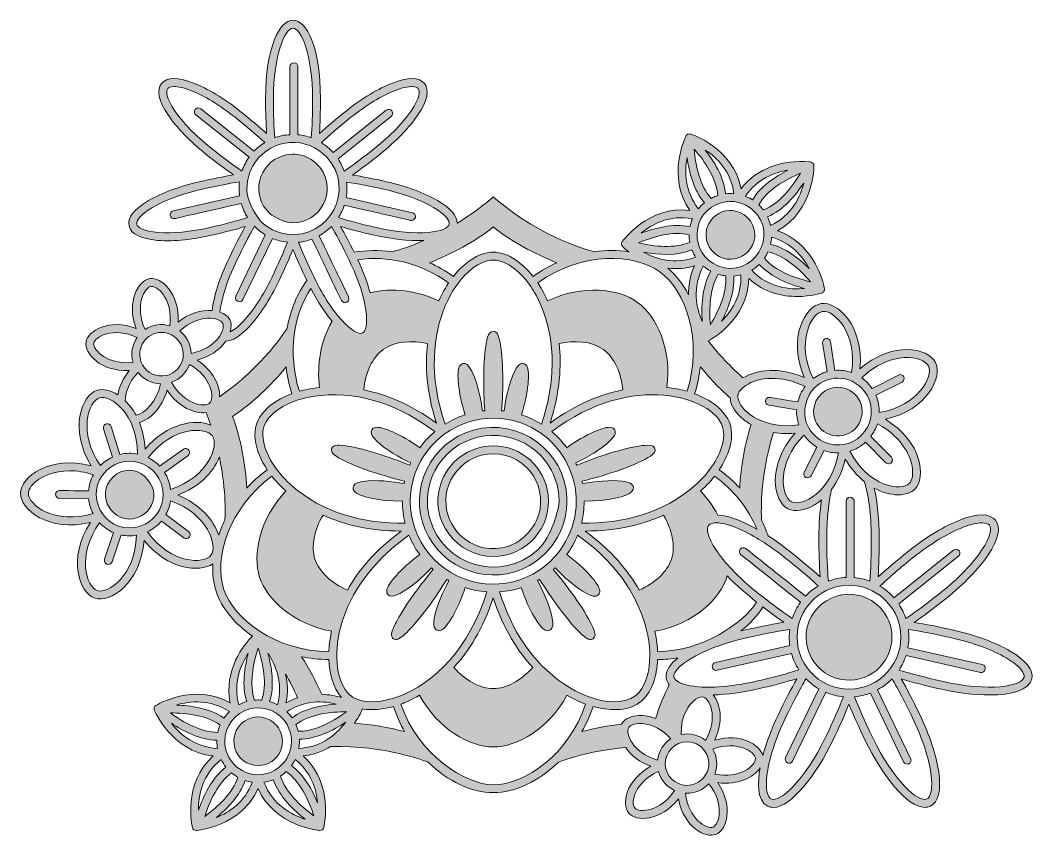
# Model space of a CAD drawing. Extents: x 0 to 385, y -1 to 309.
import ezdxf

# ---------------------------------------------------------------- set-up
doc = ezdxf.new("R2010")
doc.units = 0
doc.header["$MEASUREMENT"] = 0
doc.layers.add('Calque 1', color=7, linetype='Continuous')

# ---------------------------------------------------------------- blocks, each defined once
blk = doc.blocks.new('block 2')
at = {"layer": 'Calque 1', "true_color": 0x1a1a1a}
h = blk.add_hatch(color=179, dxfattribs=at)
h.dxf.hatch_style = 2
edge = h.paths.add_edge_path()
edge.add_spline(control_points=[(375.66, 69.88), (370.13, 73.12), (362.47, 75.95), (354.1, 77.86), (348.37, 79.17), (343.46, 80.11), (339.21, 80.76), (342.82, 83.29), (346.85, 86.32), (351.34, 89.9), (351.34, 89.9), (351.34, 89.9), (351.34, 89.9), (358.06, 95.26), (363.73, 101.14), (367.31, 106.46), (371.26, 112.32), (372.22, 116.83), (370.09, 119.51), (367.95, 122.18), (363.34, 122.24), (356.75, 119.7), (350.77, 117.39), (343.78, 113.17), (337.06, 107.81), (332.6, 104.25), (328.77, 101), (325.53, 98.03), (325.81, 102.41), (325.94, 107.43), (325.94, 113.17), (325.94, 119.57), (325.29, 126.14), (324.05, 131.71), (326.83, 130.21), (330.07, 129.2), (333.18, 129.2), (335.82, 129.2), (338.06, 129.94), (339.46, 131.32), (343.82, 135.65), (342.34, 149.35), (328.27, 157.84), (344.31, 161.43), (350.06, 173.95), (347.3, 179.44), (344.53, 184.93), (331.04, 187.75), (318.62, 176.99), (320.17, 193.36), (310.03, 202.69), (303.96, 201.76), (297.88, 200.82), (291.04, 188.85), (297.43, 173.73), (288.12, 177.76), (279.68, 176.84), (274.24, 173.55), (268.19, 178.91), (263.81, 184.02), (261.07, 187.59), (261.26, 187.69), (276.12, 195.47), (276.44, 211.29), (282.3, 205.82), (289.28, 204.45), (294.77, 204.45), (300.13, 204.45), (304.07, 205.74), (304.16, 205.77), (304.85, 206.01), (305.27, 206.71), (305.15, 207.43), (305.12, 207.64), (305.08, 207.76), (305.04, 208.04), (305.02, 208.22), (305.01, 208.21), (304.96, 208.36), (304.13, 211.94), (300.27, 224.89), (287.36, 229.38), (301.22, 237.04), (301.17, 253.84), (301.17, 254.03), (301.16, 254.76), (300.63, 255.37), (299.91, 255.49), (299.4, 255.57), (299.48, 255.56), (299.45, 255.56), (289.36, 256.3), (279.64, 253.4), (273.53, 245.35), (270.52, 260.9), (254.53, 266.04), (254.36, 266.1), (253.66, 266.32), (252.91, 266), (252.58, 265.35), (252.49, 265.18), (245.03, 250.14), (254.07, 237.13), (238.35, 239.07), (228.51, 225.46), (228.41, 225.31), (227.99, 224.71), (228.06, 223.9), (228.57, 223.38), (228.61, 223.35), (229.43, 222.55), (230.88, 221.45), (226.74, 222.07), (222.3, 222.06), (217.78, 221.42), (216.61, 221.7), (198.4, 226.27), (180.41, 241.42), (180.41, 241.42), (179.44, 242.23), (179.44, 242.23), (178.79, 241.72), (173.86, 237.23), (165.79, 232.3), (165.75, 235.06), (163.19, 237.99), (158.3, 240.85), (153.34, 243.75), (146.46, 246.3), (138.95, 248.01), (134, 249.14), (129.72, 249.97), (126.01, 250.55), (129.16, 252.77), (132.65, 255.41), (136.55, 258.52), (136.55, 258.52), (136.55, 258.52), (136.55, 258.52), (142.57, 263.33), (147.66, 268.6), (150.87, 273.37), (154.45, 278.69), (155.31, 282.79), (153.35, 285.24), (151.4, 287.69), (147.21, 287.77), (141.23, 285.46), (135.86, 283.39), (129.59, 279.6), (123.56, 274.8), (119.7, 271.71), (116.36, 268.89), (113.52, 266.3), (113.75, 270.13), (113.86, 274.5), (113.86, 279.47), (113.86, 299.03), (108.62, 309.27), (103.45, 309.27), (98.27, 309.27), (93.04, 299.03), (93.04, 279.47), (93.04, 274.39), (93.18, 270.03), (93.44, 266.28), (90.58, 268.86), (87.22, 271.69), (83.32, 274.79), (77.3, 279.6), (71.02, 283.38), (65.66, 285.45), (59.68, 287.76), (55.49, 287.68), (53.53, 285.23), (51.58, 282.78), (52.44, 278.68), (56.01, 273.36), (59.23, 268.59), (64.32, 263.32), (70.34, 258.51), (74.21, 255.42), (77.72, 252.79), (80.88, 250.6), (77.09, 249.97), (72.79, 249.11), (67.94, 248), (60.43, 246.29), (53.56, 243.74), (48.59, 240.84), (43.06, 237.6), (40.51, 234.28), (41.21, 231.22), (41.91, 228.16), (45.65, 226.28), (52.03, 225.76), (58.55, 225.23), (66.18, 226.24), (72.58, 227.7), (77.4, 228.8), (81.64, 229.9), (85.32, 231.01), (83.45, 227.65), (81.46, 223.76), (79.3, 219.28), (75.39, 211.16), (73.36, 204.36), (72.74, 199.14), (68.42, 199.51), (63.84, 197.93), (59.84, 194.76), (60.39, 205.76), (53.42, 211.88), (49.13, 211.22), (44.85, 210.56), (40.04, 202.62), (43.87, 192.3), (33.58, 196.22), (25.6, 191.49), (24.91, 187.2), (24.21, 182.95), (30.23, 175.9), (41.27, 176.35), (38.96, 173.48), (37.46, 170.29), (36.94, 167.12), (34.18, 168.9), (31.34, 169.56), (29.12, 168.87), (29.12, 168.87), (29.12, 168.87), (29.12, 168.87), (23.26, 167.04), (18.26, 154.19), (26.84, 140.17), (10.95, 144.39), (0.07, 135.92), (0, 129.77), (-0.07, 123.58), (10.65, 114.91), (26.58, 118.73), (17.67, 104.91), (22.37, 91.97), (28.18, 90), (34, 88.03), (45.6, 95.49), (46.89, 111.87), (55.97, 100.73), (67.84, 99.59), (73.05, 102.99), (72.85, 99.31), (73.22, 95.78), (74.26, 92.59), (76.34, 86.17), (81.34, 80.2), (88.03, 75.61), (84.9, 72.4), (76.99, 62.8), (79.65, 50.2), (65.93, 58.1), (51.57, 49.38), (51.41, 49.28), (50.79, 48.9), (50.54, 48.12), (50.81, 47.45), (50.88, 47.28), (57.37, 31.78), (73.12, 30.1), (61.37, 19.49), (65.22, 3.15), (65.27, 2.97), (65.44, 2.27), (66.08, 1.78), (66.83, 1.83), (67.01, 1.84), (83.75, 3.23), (90.21, 17.69), (96.67, 3.23), (113.41, 1.84), (113.6, 1.83), (114.34, 1.78), (114.99, 2.27), (115.16, 2.97), (115.17, 2.98), (115.21, 3.16), (115.26, 3.45), (115.28, 3.49), (115.32, 3.65), (115.33, 3.72), (116.86, 13.53), (114.71, 23.42), (107.31, 30.1), (111.39, 30.54), (114.84, 31.9), (117.73, 33.68), (138.64, 34.17), (153.79, 28.09), (154.83, 27.66), (162.19, 20.53), (171.18, 16.17), (179.45, 16.17), (187.72, 16.17), (196.7, 20.53), (204.06, 27.66), (204.89, 28), (214.9, 32.02), (229.73, 33.31), (231.82, 30.18), (235.17, 27.69), (239.3, 26.18), (229.63, 20.9), (228.05, 11.76), (230.86, 8.44), (233.65, 5.15), (242.91, 5.16), (249.74, 13.84), (251.77, 3.04), (259.95, -1.32), (263.99, 0.34), (267.98, 1.97), (270.86, 10.78), (264.69, 19.97), (272.36, 18.98), (278.2, 21.88), (280.73, 25.56), (279.87, 20.74), (279.23, 13.18), (283.63, 11.06), (284.3, 10.74), (285.02, 10.58), (285.77, 10.58), (292.5, 10.58), (302.05, 22.92), (308.31, 35.93), (310.79, 41.07), (312.83, 45.66), (314.45, 49.74), (316.11, 45.68), (318.17, 41.1), (320.66, 35.93), (326.93, 22.92), (336.47, 10.59), (343.2, 10.59), (343.96, 10.59), (344.68, 10.74), (345.35, 11.07), (348.43, 12.55), (349.52, 17.03), (348.51, 24.03), (347.59, 30.37), (345.03, 38.13), (341.3, 45.87), (338.82, 51.02), (336.5, 55.48), (334.32, 59.31), (338.53, 58.06), (343.41, 56.8), (349, 55.53), (355.36, 54.08), (362.04, 53.23), (367.83, 53.23), (376.28, 53.23), (382.85, 55.03), (383.83, 59.33), (384.59, 62.66), (381.76, 66.31), (375.66, 69.88)], knot_values=[0, 0, 0, 0, 1, 1, 1, 2, 2, 2, 3, 3, 3, 4, 4, 4, 5, 5, 5, 6, 6, 6, 7, 7, 7, 8, 8, 8, 9, 9, 9, 10, 10, 10, 11, 11, 11, 12, 12, 12, 13, 13, 13, 14, 14, 14, 15, 15, 15, 16, 16, 16, 17, 17, 17, 18, 18, 18, 19, 19, 19, 20, 20, 20, 21, 21, 21, 22, 22, 22, 23, 23, 23, 24, 24, 24, 25, 25, 25, 26, 26, 26, 27, 27, 27, 28, 28, 28, 29, 29, 29, 30, 30, 30, 31, 31, 31, 32, 32, 32, 33, 33, 33, 34, 34, 34, 35, 35, 35, 36, 36, 36, 37, 37, 37, 38, 38, 38, 39, 39, 39, 40, 40, 40, 41, 41, 41, 42, 42, 42, 43, 43, 43, 44, 44, 44, 45, 45, 45, 46, 46, 46, 47, 47, 47, 48, 48, 48, 49, 49, 49, 50, 50, 50, 51, 51, 51, 52, 52, 52, 53, 53, 53, 54, 54, 54, 55, 55, 55, 56, 56, 56, 57, 57, 57, 58, 58, 58, 59, 59, 59, 60, 60, 60, 61, 61, 61, 62, 62, 62, 63, 63, 63, 64, 64, 64, 65, 65, 65, 66, 66, 66, 67, 67, 67, 68, 68, 68, 69, 69, 69, 70, 70, 70, 71, 71, 71, 72, 72, 72, 73, 73, 73, 74, 74, 74, 75, 75, 75, 76, 76, 76, 77, 77, 77, 78, 78, 78, 79, 79, 79, 80, 80, 80, 81, 81, 81, 82, 82, 82, 83, 83, 83, 84, 84, 84, 85, 85, 85, 86, 86, 86, 87, 87, 87, 88, 88, 88, 89, 89, 89, 90, 90, 90, 91, 91, 91, 92, 92, 92, 93, 93, 93, 94, 94, 94, 95, 95, 95, 96, 96, 96, 97, 97, 97, 98, 98, 98, 99, 99, 99, 100, 100, 100, 101, 101, 101, 102, 102, 102, 103, 103, 103, 104, 104, 104, 105, 105, 105, 106, 106, 106, 107, 107, 107, 108, 108, 108, 109, 109, 109, 110, 110, 110, 111, 111, 111, 112, 112, 112, 113, 113, 113, 114, 114, 114, 115, 115, 115, 116, 116, 116, 117, 117, 117, 118, 118, 118, 119, 119, 119, 120, 120, 120, 121, 121, 121, 122, 122, 122, 122], degree=3, periodic=1)
edge = h.paths.add_edge_path()
edge.add_spline(control_points=[(380.9, 60), (380.12, 56.56), (367.85, 54.31), (349.67, 58.45), (343.34, 59.9), (337.96, 61.31), (333.46, 62.7), (334.58, 64.41), (335.48, 66.28), (336.12, 68.27), (336.12, 68.27), (364.38, 61.82), (364.38, 61.82), (365.18, 61.63), (365.99, 62.13), (366.18, 62.95), (366.36, 63.76), (365.86, 64.56), (365.05, 64.74), (365.05, 64.74), (336.83, 71.18), (336.83, 71.18), (337.26, 73.58), (337.29, 75.79), (337, 78.07), (341.45, 77.44), (346.85, 76.44), (353.43, 74.94), (361.51, 73.09), (368.87, 70.38), (374.15, 67.29), (379.62, 64.09), (381.23, 61.42), (380.9, 60)], knot_values=[0, 0, 0, 0, 1, 1, 1, 2, 2, 2, 3, 3, 3, 4, 4, 4, 5, 5, 5, 6, 6, 6, 7, 7, 7, 8, 8, 8, 9, 9, 9, 10, 10, 10, 11, 11, 11, 11], degree=3, periodic=1)
edge = h.paths.add_edge_path()
edge.add_spline(control_points=[(344.05, 13.77), (340.87, 12.24), (331.46, 20.43), (323.36, 37.23), (320.43, 43.31), (318.23, 48.35), (316.6, 52.55), (318.69, 52.74), (320.7, 53.22), (322.59, 53.95), (322.59, 53.95), (335.17, 27.82), (335.17, 27.82), (335.53, 27.08), (336.42, 26.76), (337.17, 27.12), (337.92, 27.48), (338.23, 28.38), (337.87, 29.13), (337.87, 29.13), (325.31, 55.2), (325.31, 55.2), (327.35, 56.31), (329.2, 57.73), (330.8, 59.39), (333.2, 55.32), (335.79, 50.4), (338.59, 44.57), (342.19, 37.1), (344.66, 29.65), (345.53, 23.6), (346.45, 17.32), (345.36, 14.41), (344.05, 13.77)], knot_values=[0, 0, 0, 0, 1, 1, 1, 2, 2, 2, 3, 3, 3, 4, 4, 4, 5, 5, 5, 6, 6, 6, 7, 7, 7, 8, 8, 8, 9, 9, 9, 10, 10, 10, 11, 11, 11, 11], degree=3, periodic=1)
edge = h.paths.add_edge_path()
edge.add_spline(control_points=[(284.93, 13.77), (283.61, 14.4), (282.53, 17.32), (283.44, 23.6), (284.31, 29.65), (286.78, 37.09), (290.37, 44.56), (293.31, 50.65), (295.88, 55.52), (298.14, 59.41), (299.56, 57.94), (301.18, 56.65), (302.96, 55.6), (302.96, 55.6), (290.38, 29.47), (290.38, 29.47), (290.02, 28.72), (290.33, 27.83), (291.08, 27.47), (291.82, 27.11), (292.72, 27.42), (293.08, 28.17), (293.08, 28.17), (305.64, 54.24), (305.64, 54.24), (307.73, 53.35), (309.98, 52.77), (312.33, 52.55), (310.65, 48.14), (308.41, 43.06), (305.61, 37.23), (297.51, 20.42), (288.11, 12.24), (284.93, 13.77)], knot_values=[0, 0, 0, 0, 1, 1, 1, 2, 2, 2, 3, 3, 3, 4, 4, 4, 5, 5, 5, 6, 6, 6, 7, 7, 7, 8, 8, 8, 9, 9, 9, 10, 10, 10, 11, 11, 11, 11], degree=3, periodic=1)
edge = h.paths.add_edge_path()
edge.add_spline(control_points=[(278.95, 29.13), (279.14, 26.53), (273.08, 21.23), (263.52, 23.2), (264.77, 26.49), (264.38, 29.91), (262.81, 32.71), (272.13, 36.14), (278.76, 31.62), (278.95, 29.13), (278.95, 29.13), (278.95, 29.13), (278.95, 29.13)], knot_values=[0, 0, 0, 0, 1, 1, 1, 2, 2, 2, 3, 3, 3, 4, 4, 4, 4], degree=3, periodic=1)
edge = h.paths.add_edge_path()
edge.add_spline(control_points=[(262.86, 3.12), (260.44, 2.13), (253.53, 6.26), (252.45, 15.96), (252.64, 15.95), (252.83, 15.93), (253.02, 15.93), (256.1, 15.93), (259.11, 17.21), (261.28, 19.56), (267.3, 11.9), (265.27, 4.11), (262.86, 3.12)], knot_values=[0, 0, 0, 0, 1, 1, 1, 2, 2, 2, 3, 3, 3, 4, 4, 4, 4], degree=3, periodic=1)
edge = h.paths.add_edge_path()
edge.add_spline(control_points=[(233.15, 10.39), (231.46, 12.38), (233.26, 20.23), (242.14, 24.25), (243, 21.08), (245.23, 18.38), (248.3, 16.97), (242.88, 8.88), (234.84, 8.39), (233.15, 10.39)], knot_values=[0, 0, 0, 0, 1, 1, 1, 2, 2, 2, 3, 3, 3, 3], degree=3, periodic=1)
edge = h.paths.add_edge_path()
edge.add_spline(control_points=[(230.88, 40.89), (230.88, 40.89), (230.88, 40.89), (230.88, 40.89), (230.88, 40.89), (230.88, 40.89), (230.88, 40.89), (232.26, 43.1), (240.27, 43.84), (246.85, 36.61), (244.18, 34.87), (242.23, 31.99), (241.82, 28.51), (232.28, 31.21), (229.56, 38.75), (230.88, 40.89)], knot_values=[0, 0, 0, 0, 1, 1, 1, 2, 2, 2, 3, 3, 3, 4, 4, 4, 5, 5, 5, 5], degree=3, periodic=1)
edge = h.paths.add_edge_path()
edge.add_spline(control_points=[(105.65, 32.98), (105.97, 34.8), (105.89, 35.74), (105.85, 36.48), (111.98, 36.46), (118.44, 39.56), (123.51, 42.95), (119.07, 37.03), (112.99, 33.31), (105.65, 32.98)], knot_values=[0, 0, 0, 0, 1, 1, 1, 2, 2, 2, 3, 3, 3, 3], degree=3, periodic=1)
edge = h.paths.add_edge_path()
edge.add_spline(control_points=[(92.43, 20.16), (93.66, 20.33), (94.85, 20.64), (95.97, 21.09), (98.14, 14.68), (103.85, 9.33), (108.09, 6.08), (102.93, 7.74), (95.69, 11.55), (92.43, 20.16)], knot_values=[0, 0, 0, 0, 1, 1, 1, 2, 2, 2, 3, 3, 3, 3], degree=3, periodic=1)
edge = h.paths.add_edge_path()
edge.add_spline(control_points=[(74.39, 6.76), (78.44, 10.06), (83.31, 14.98), (85.29, 20.79), (86.16, 20.5), (87.07, 20.29), (88, 20.16), (85.14, 12.55), (79.27, 8.7), (74.39, 6.76)], knot_values=[0, 0, 0, 0, 1, 1, 1, 2, 2, 2, 3, 3, 3, 3], degree=3, periodic=1)
edge = h.paths.add_edge_path()
edge.add_spline(control_points=[(57.27, 42.49), (61.67, 39.56), (68.14, 36.15), (74.55, 36.05), (74.55, 35.92), (74.53, 35.79), (74.53, 35.66), (74.53, 34.75), (74.63, 33.85), (74.78, 32.98), (66.18, 33.38), (60.55, 38.28), (57.27, 42.49)], knot_values=[0, 0, 0, 0, 1, 1, 1, 2, 2, 2, 3, 3, 3, 4, 4, 4, 4], degree=3, periodic=1)
edge = h.paths.add_edge_path()
edge.add_spline(control_points=[(95.41, 136.29), (96.48, 134.92), (98.25, 132.9), (100.78, 130.64), (90.66, 119.95), (87.98, 106.51), (90.76, 97.95), (93.54, 89.39), (103.61, 80.11), (118.07, 77.4), (117.35, 74.09), (117.12, 71.42), (117.05, 69.68), (96.89, 69.81), (80.86, 81.97), (77.11, 93.52), (73.35, 105.08), (79.19, 124.34), (95.41, 136.29)], knot_values=[0, 0, 0, 0, 1, 1, 1, 2, 2, 2, 3, 3, 3, 4, 4, 4, 5, 5, 5, 6, 6, 6, 6], degree=3, periodic=1)
edge = h.paths.add_edge_path()
edge.add_spline(control_points=[(72.31, 106.3), (69.7, 102.79), (57.08, 102.86), (48.16, 115.11), (50.25, 116.1), (52.03, 117.47), (53.5, 119.23), (53.5, 119.23), (62.01, 112.88), (62.01, 112.88), (62.68, 112.39), (63.62, 112.53), (64.11, 113.19), (64.61, 113.86), (64.47, 114.79), (63.81, 115.29), (63.81, 115.29), (55.2, 121.7), (55.2, 121.7), (56.09, 123.31), (56.67, 125.08), (56.95, 126.92), (71.25, 121.89), (74.93, 109.81), (72.31, 106.3)], knot_values=[0, 0, 0, 0, 1, 1, 1, 2, 2, 2, 3, 3, 3, 4, 4, 4, 5, 5, 5, 6, 6, 6, 7, 7, 7, 8, 8, 8, 8], degree=3, periodic=1)
edge = h.paths.add_edge_path()
edge.add_spline(control_points=[(29.14, 92.84), (24.99, 94.24), (21.16, 106.28), (30.06, 118.54), (31.54, 116.97), (33.33, 115.71), (35.34, 114.85), (35.34, 114.85), (31.92, 104.73), (31.92, 104.73), (31.59, 103.76), (32.32, 102.75), (33.34, 102.75), (33.97, 102.75), (34.55, 103.15), (34.76, 103.77), (34.76, 103.77), (38.2, 113.95), (38.2, 113.95), (40.22, 113.52), (42.06, 113.5), (44.01, 113.82), (43.64, 98.62), (33.25, 91.46), (29.14, 92.84)], knot_values=[0, 0, 0, 0, 1, 1, 1, 2, 2, 2, 3, 3, 3, 4, 4, 4, 5, 5, 5, 6, 6, 6, 7, 7, 7, 8, 8, 8, 8], degree=3, periodic=1)
edge = h.paths.add_edge_path()
edge.add_spline(control_points=[(3, 129.74), (3, 129.74), (3, 129.74), (3, 129.74), (3.02, 131.39), (4.6, 133.5), (7.02, 135.12), (8.47, 136.09), (12.5, 138.32), (18.65, 138.32), (21.29, 138.32), (24.32, 137.9), (27.7, 136.81), (26.67, 134.93), (26.05, 132.86), (25.86, 130.7), (25.75, 130.7), (14.75, 130.83), (14.85, 130.83), (14.03, 130.83), (13.36, 130.17), (13.35, 129.35), (13.34, 128.52), (14.01, 127.84), (14.84, 127.83), (14.84, 127.83), (25.87, 127.7), (25.87, 127.7), (26.07, 125.69), (26.65, 123.8), (27.54, 122.08), (12.97, 117.74), (2.95, 125.4), (3, 129.74)], knot_values=[0, 0, 0, 0, 1, 1, 1, 2, 2, 2, 3, 3, 3, 4, 4, 4, 5, 5, 5, 6, 6, 6, 7, 7, 7, 8, 8, 8, 9, 9, 9, 10, 10, 10, 11, 11, 11, 11], degree=3, periodic=1)
edge = h.paths.add_edge_path()
edge.add_spline(control_points=[(30.01, 166), (30.01, 166), (30.01, 166), (30.01, 166), (34.04, 167.26), (44.37, 160.11), (44.37, 144.68), (42.33, 145.06), (40.24, 145.11), (37.73, 144.5), (37.73, 144.5), (34.42, 155.11), (34.42, 155.11), (34.18, 155.9), (33.33, 156.34), (32.55, 156.1), (31.75, 155.85), (31.31, 155.01), (31.56, 154.22), (31.56, 154.22), (34.9, 143.51), (34.9, 143.51), (33.2, 142.73), (31.71, 141.71), (30.32, 140.3), (21.71, 152.77), (25.83, 164.7), (30.01, 166)], knot_values=[0, 0, 0, 0, 1, 1, 1, 2, 2, 2, 3, 3, 3, 4, 4, 4, 5, 5, 5, 6, 6, 6, 7, 7, 7, 8, 8, 8, 9, 9, 9, 9], degree=3, periodic=1)
edge = h.paths.add_edge_path()
edge.add_spline(control_points=[(27.87, 186.72), (28.27, 189.19), (35.25, 193.11), (44.26, 188.88), (42.43, 186.2), (41.77, 182.84), (42.72, 179.47), (33.04, 178.34), (27.45, 184.15), (27.87, 186.72)], knot_values=[0, 0, 0, 0, 1, 1, 1, 2, 2, 2, 3, 3, 3, 3], degree=3, periodic=1)
edge = h.paths.add_edge_path()
edge.add_spline(control_points=[(49.82, 208.27), (52.51, 208.27), (57.89, 202.78), (56.71, 193.34), (53.56, 194.27), (50.14, 193.81), (47.29, 191.89), (43.17, 200.85), (47.13, 208.27), (49.82, 208.27)], knot_values=[0, 0, 0, 0, 1, 1, 1, 2, 2, 2, 3, 3, 3, 3], degree=3, periodic=1)
edge = h.paths.add_edge_path()
edge.add_spline(control_points=[(52.27, 228.75), (46.69, 229.2), (44.4, 230.72), (44.13, 231.89), (43.87, 233.05), (45.27, 235.42), (50.11, 238.25), (54.81, 241), (61.39, 243.43), (68.61, 245.08), (74.18, 246.35), (79, 247.3), (83.13, 247.92), (82.89, 245.99), (82.91, 244.61), (83.16, 242.71), (83.16, 242.71), (57.98, 236.96), (57.98, 236.96), (57.17, 236.77), (56.66, 235.97), (56.85, 235.16), (57.01, 234.47), (57.63, 233.99), (58.31, 233.99), (58.63, 233.99), (57.04, 233.68), (83.77, 239.77), (84.32, 237.86), (85.15, 236.06), (86.2, 234.42), (82.18, 233.15), (77.41, 231.89), (71.91, 230.63), (64.69, 228.98), (57.71, 228.31), (52.27, 228.75)], knot_values=[0, 0, 0, 0, 1, 1, 1, 2, 2, 2, 3, 3, 3, 4, 4, 4, 5, 5, 5, 6, 6, 6, 7, 7, 7, 8, 8, 8, 9, 9, 9, 10, 10, 10, 11, 11, 11, 12, 12, 12, 12], degree=3, periodic=1)
edge = h.paths.add_edge_path()
edge.add_spline(control_points=[(55.88, 283.36), (56.23, 283.8), (57.02, 284.12), (58.31, 284.12), (59.75, 284.12), (61.81, 283.72), (64.57, 282.66), (69.66, 280.69), (75.66, 277.07), (81.45, 272.45), (85.92, 268.88), (89.67, 265.7), (92.74, 262.86), (91.24, 261.94), (89.88, 260.85), (88.67, 259.59), (88.67, 259.59), (68.47, 275.7), (68.47, 275.7), (67.83, 276.21), (66.88, 276.11), (66.36, 275.46), (65.85, 274.81), (65.95, 273.87), (66.6, 273.35), (66.6, 273.35), (86.76, 257.28), (86.76, 257.28), (85.63, 255.69), (84.72, 253.93), (84.08, 252.06), (80.58, 254.4), (76.62, 257.34), (72.21, 260.86), (66.42, 265.48), (61.55, 270.51), (58.5, 275.04), (55.37, 279.69), (55.13, 282.43), (55.88, 283.36)], knot_values=[0, 0, 0, 0, 1, 1, 1, 2, 2, 2, 3, 3, 3, 4, 4, 4, 5, 5, 5, 6, 6, 6, 7, 7, 7, 8, 8, 8, 9, 9, 9, 10, 10, 10, 11, 11, 11, 12, 12, 12, 13, 13, 13, 13], degree=3, periodic=1)
edge = h.paths.add_edge_path()
edge.add_spline(control_points=[(103.45, 306.27), (106.54, 306.27), (110.86, 296.07), (110.86, 279.47), (110.86, 273.53), (110.69, 268.67), (110.39, 264.68), (108.78, 265.26), (107.08, 265.66), (105.3, 265.82), (105.3, 265.82), (105.3, 291.64), (105.3, 291.64), (105.3, 292.47), (104.63, 293.14), (103.8, 293.14), (102.97, 293.14), (102.3, 292.47), (102.3, 291.64), (102.3, 291.64), (102.3, 265.86), (102.3, 265.86), (100.29, 265.75), (98.36, 265.35), (96.54, 264.7), (96.2, 268.87), (96.03, 273.79), (96.03, 279.47), (96.04, 296.07), (100.35, 306.27), (103.45, 306.27)], knot_values=[0, 0, 0, 0, 1, 1, 1, 2, 2, 2, 3, 3, 3, 4, 4, 4, 5, 5, 5, 6, 6, 6, 7, 7, 7, 8, 8, 8, 9, 9, 9, 10, 10, 10, 10], degree=3, periodic=1)
edge = h.paths.add_edge_path()
edge.add_spline(control_points=[(142.31, 282.66), (145.07, 283.73), (147.14, 284.13), (148.58, 284.13), (149.86, 284.13), (150.66, 283.81), (151.01, 283.37), (151.75, 282.44), (151.51, 279.7), (148.38, 275.05), (145.34, 270.52), (140.47, 265.49), (134.68, 260.86), (130.03, 257.16), (126.13, 254.27), (122.83, 252.01), (122.26, 253.68), (121.5, 255.25), (120.54, 256.69), (120.54, 256.69), (140.73, 272.8), (140.73, 272.8), (141.38, 273.31), (141.49, 274.26), (140.97, 274.91), (140.45, 275.55), (139.51, 275.66), (138.86, 275.14), (138.86, 275.14), (118.7, 259.06), (118.7, 259.06), (117.39, 260.52), (115.88, 261.79), (114.21, 262.83), (117.28, 265.72), (121.02, 268.93), (125.43, 272.45), (131.23, 277.07), (137.22, 280.7), (142.31, 282.66)], knot_values=[0, 0, 0, 0, 1, 1, 1, 2, 2, 2, 3, 3, 3, 4, 4, 4, 5, 5, 5, 6, 6, 6, 7, 7, 7, 8, 8, 8, 9, 9, 9, 10, 10, 10, 11, 11, 11, 12, 12, 12, 13, 13, 13, 13], degree=3, periodic=1)
edge = h.paths.add_edge_path()
edge.add_spline(control_points=[(162.76, 231.9), (162.07, 228.88), (151.18, 226.94), (134.98, 230.63), (129.41, 231.9), (124.65, 233.15), (120.67, 234.37), (121.6, 235.83), (122.37, 237.41), (122.92, 239.08), (149.76, 232.97), (148.11, 233.3), (148.43, 233.3), (149.11, 233.3), (149.73, 233.77), (149.89, 234.47), (150.07, 235.28), (149.57, 236.08), (148.76, 236.26), (148.76, 236.26), (123.62, 242), (123.62, 242), (124, 244.23), (124.01, 245.9), (123.77, 247.87), (127.92, 247.28), (132.75, 246.35), (138.28, 245.09), (145.51, 243.44), (152.08, 241.01), (156.79, 238.26), (161.62, 235.43), (163.03, 233.06), (162.76, 231.9)], knot_values=[0, 0, 0, 0, 1, 1, 1, 2, 2, 2, 3, 3, 3, 4, 4, 4, 5, 5, 5, 6, 6, 6, 7, 7, 7, 8, 8, 8, 9, 9, 9, 10, 10, 10, 11, 11, 11, 11], degree=3, periodic=1)
edge = h.paths.add_edge_path()
edge.add_spline(control_points=[(255.03, 233.96), (254.64, 233.05), (254.34, 232.18), (254.08, 230.92), (247.7, 232.28), (240.49, 230.34), (235.55, 228.46), (239.69, 231.87), (246.39, 235.56), (255.03, 233.96)], knot_values=[0, 0, 0, 0, 1, 1, 1, 2, 2, 2, 3, 3, 3, 3], degree=3, periodic=1)
edge = h.paths.add_edge_path()
edge.add_spline(control_points=[(270.82, 243.46), (269.75, 243.55), (268.68, 243.53), (267.6, 243.41), (267.05, 249.73), (263.21, 255.86), (259.92, 260.04), (264.38, 257.12), (269.7, 251.93), (270.82, 243.46)], knot_values=[0, 0, 0, 0, 1, 1, 1, 2, 2, 2, 3, 3, 3, 3], degree=3, periodic=1)
edge = h.paths.add_edge_path()
edge.add_spline(control_points=[(291.3, 252.38), (286.6, 250.02), (280.89, 246.29), (277.83, 241.09), (276.98, 241.62), (276.08, 242.08), (275.14, 242.44), (279.61, 249.14), (286.13, 251.58), (291.3, 252.38)], knot_values=[0, 0, 0, 0, 1, 1, 1, 2, 2, 2, 3, 3, 3, 3], degree=3, periodic=1)
edge = h.paths.add_edge_path()
edge.add_spline(control_points=[(277.53, 214.42), (278.59, 215.05), (279.56, 215.8), (280.43, 216.65), (284.96, 211.55), (292.38, 208.85), (297.56, 207.51), (292.18, 206.99), (283.97, 207.62), (277.53, 214.42)], knot_values=[0, 0, 0, 0, 1, 1, 1, 2, 2, 2, 3, 3, 3, 3], degree=3, periodic=1)
edge = h.paths.add_edge_path()
edge.add_spline(control_points=[(297.81, 170.26), (296.5, 168.55), (295.55, 166.57), (295.03, 164.45), (284.07, 166.15), (284.43, 166.36), (283.71, 166.08), (283.23, 165.89), (282.86, 165.47), (282.77, 164.93), (282.77, 164.92), (282.77, 164.91), (282.77, 164.91), (282.65, 164.1), (283.2, 163.34), (284.01, 163.2), (284.34, 163.15), (294.97, 161.42), (294.61, 161.48), (294.51, 159.44), (294.8, 157.61), (295.43, 155.73), (282.79, 153.95), (274.05, 160.16), (272.49, 165.2), (272.3, 165.84), (272.22, 166.44), (272.3, 166.96), (272.32, 167.06), (272.36, 167.16), (272.39, 167.27), (272.77, 168.62), (274.11, 169.87), (275.27, 170.66), (280.1, 173.92), (288.71, 174.81), (297.81, 170.26)], knot_values=[0, 0, 0, 0, 1, 1, 1, 2, 2, 2, 3, 3, 3, 4, 4, 4, 5, 5, 5, 6, 6, 6, 7, 7, 7, 8, 8, 8, 9, 9, 9, 10, 10, 10, 11, 11, 11, 12, 12, 12, 12], degree=3, periodic=1)
edge = h.paths.add_edge_path()
edge.add_spline(control_points=[(304.42, 198.79), (308.56, 199.43), (317.73, 190.82), (315.44, 175.57), (313.46, 176.27), (311.31, 176.56), (309.11, 176.4), (309.11, 176.4), (307.44, 187.26), (307.44, 187.26), (307.31, 188.08), (306.55, 188.65), (305.73, 188.52), (304.91, 188.39), (304.35, 187.62), (304.47, 186.81), (304.47, 186.81), (306.15, 175.9), (306.15, 175.9), (304.21, 175.37), (302.43, 174.49), (300.89, 173.33), (294.21, 186.99), (300.13, 198.13), (304.42, 198.79)], knot_values=[0, 0, 0, 0, 1, 1, 1, 2, 2, 2, 3, 3, 3, 4, 4, 4, 5, 5, 5, 6, 6, 6, 7, 7, 7, 8, 8, 8, 8], degree=3, periodic=1)
edge = h.paths.add_edge_path()
edge.add_spline(control_points=[(344.62, 178.09), (346.59, 174.18), (340.88, 162.92), (325.93, 160.43), (325.98, 162.61), (325.65, 164.66), (324.67, 166.95), (324.67, 166.95), (334.6, 171.95), (334.6, 171.95), (335.34, 172.33), (335.63, 173.23), (335.26, 173.97), (334.89, 174.71), (333.98, 175), (333.25, 174.63), (333.25, 174.63), (323.22, 169.58), (323.22, 169.58), (322.16, 171.14), (320.83, 172.49), (319.31, 173.57), (330.39, 184.28), (342.71, 181.87), (344.62, 178.09)], knot_values=[0, 0, 0, 0, 1, 1, 1, 2, 2, 2, 3, 3, 3, 4, 4, 4, 5, 5, 5, 6, 6, 6, 7, 7, 7, 8, 8, 8, 8], degree=3, periodic=1)
edge = h.paths.add_edge_path()
edge.add_spline(control_points=[(337.35, 133.46), (334.34, 130.48), (321.88, 132.1), (314.77, 145.77), (317.01, 146.44), (318.96, 147.51), (320.76, 149.13), (320.76, 149.13), (328.43, 141.39), (328.43, 141.39), (328.72, 141.1), (329.11, 140.95), (329.49, 140.95), (330.81, 140.95), (331.5, 142.55), (330.56, 143.51), (330.56, 143.51), (322.78, 151.35), (322.78, 151.35), (323.86, 152.78), (324.69, 154.4), (325.23, 156.14), (335.72, 150.57), (337.97, 142.54), (338.42, 140.09), (338.94, 137.22), (338.52, 134.62), (337.35, 133.46)], knot_values=[0, 0, 0, 0, 1, 1, 1, 2, 2, 2, 3, 3, 3, 4, 4, 4, 5, 5, 5, 6, 6, 6, 7, 7, 7, 8, 8, 8, 9, 9, 9, 9], degree=3, periodic=1)
edge = h.paths.add_edge_path()
edge.add_spline(control_points=[(357.83, 116.9), (360.93, 118.1), (363.25, 118.56), (364.89, 118.56), (366.38, 118.56), (367.31, 118.18), (367.74, 117.64), (368.65, 116.49), (368.36, 113.4), (364.82, 108.13), (361.41, 103.06), (355.96, 97.42), (349.47, 92.25), (349.47, 92.25), (349.47, 92.25), (349.47, 92.25), (344.4, 88.21), (339.95, 84.88), (336.05, 82.23), (335.4, 84.21), (334.49, 86.07), (333.35, 87.77), (333.35, 87.77), (356.02, 105.86), (356.02, 105.86), (356.66, 106.37), (356.77, 107.32), (356.25, 107.96), (355.74, 108.61), (354.79, 108.72), (354.15, 108.2), (354.15, 108.2), (331.51, 90.15), (331.51, 90.15), (329.99, 91.88), (328.2, 93.38), (326.22, 94.58), (329.65, 97.82), (333.87, 101.44), (338.93, 105.47), (345.41, 110.64), (352.12, 114.7), (357.83, 116.9)], knot_values=[0, 0, 0, 0, 1, 1, 1, 2, 2, 2, 3, 3, 3, 4, 4, 4, 5, 5, 5, 6, 6, 6, 7, 7, 7, 8, 8, 8, 9, 9, 9, 10, 10, 10, 11, 11, 11, 12, 12, 12, 13, 13, 13, 14, 14, 14, 14], degree=3, periodic=1)
edge = h.paths.add_edge_path()
edge.add_spline(control_points=[(59.7, 129.07), (67.33, 132.02), (73.08, 137.24), (75.5, 143.58), (78.31, 130.18), (77.65, 120.43), (77.58, 119.56), (76.67, 117.7), (75.88, 115.82), (75.24, 113.94), (73.33, 119.65), (68.22, 125.53), (59.7, 129.07)], knot_values=[0, 0, 0, 0, 1, 1, 1, 2, 2, 2, 3, 3, 3, 4, 4, 4, 4], degree=3, periodic=1)
edge = h.paths.add_edge_path()
edge.add_spline(control_points=[(314.48, 55.44), (302.87, 55.44), (293.53, 65.62), (294.92, 77.47), (296.1, 87.48), (304.67, 94.86), (314.48, 94.86), (324.5, 94.86), (332.96, 87.22), (334.06, 77.34), (335.36, 65.62), (326.12, 55.44), (314.48, 55.44)], knot_values=[0, 0, 0, 0, 1, 1, 1, 2, 2, 2, 3, 3, 3, 4, 4, 4, 4], degree=3, periodic=1)
edge = h.paths.add_edge_path()
edge.add_spline(control_points=[(259.28, 21.83), (257.7, 19.99), (255.33, 18.88), (252.81, 18.94), (248.4, 19.04), (244.95, 22.57), (244.75, 26.82), (244.53, 31.59), (248.38, 35.46), (253, 35.46), (259.95, 35.46), (263.9, 27.23), (259.28, 21.83)], knot_values=[0, 0, 0, 0, 1, 1, 1, 2, 2, 2, 3, 3, 3, 4, 4, 4, 4], degree=3, periodic=1)
edge = h.paths.add_edge_path()
edge.add_spline(control_points=[(234.65, 45.41), (232.14, 45.29), (229.31, 44.38), (228.17, 42.15), (223.16, 41.59), (217.94, 40.61), (213.11, 39.36), (213.11, 39.36), (213.11, 39.37), (213.11, 39.37), (214.57, 41.95), (216.08, 45.13), (217.32, 48.87), (223.05, 47.27), (230.2, 46.84), (234.99, 50.32), (239.76, 53.78), (241.58, 60.73), (241.83, 66.68), (244.62, 66.7), (247.2, 66.93), (249.49, 67.27), (247.02, 65.3), (244.44, 62.43), (245.14, 59.33), (245.14, 59.33), (245.14, 59.33), (245.14, 59.32), (245.32, 58.52), (245.7, 57.81), (246.24, 57.18), (244.34, 53.31), (242.47, 48.9), (241.09, 44.28), (238.98, 45.11), (236.79, 45.51), (234.65, 45.41)], knot_values=[0, 0, 0, 0, 1, 1, 1, 2, 2, 2, 3, 3, 3, 4, 4, 4, 5, 5, 5, 6, 6, 6, 7, 7, 7, 8, 8, 8, 9, 9, 9, 10, 10, 10, 11, 11, 11, 12, 12, 12, 12], degree=3, periodic=1)
edge = h.paths.add_edge_path()
edge.add_spline(control_points=[(145.78, 39.36), (139.72, 40.93), (133.05, 42.08), (126.8, 42.5), (128.69, 45.25), (129.59, 47.39), (129.61, 47.45), (129.66, 47.55), (129.66, 47.66), (129.68, 47.76), (129.69, 47.84), (129.72, 47.91), (129.72, 47.98), (133.59, 47.3), (137.79, 47.81), (141.57, 48.87), (142.81, 45.13), (144.32, 41.95), (145.78, 39.37), (145.78, 39.36), (145.78, 39.36), (145.78, 39.36)], knot_values=[0, 0, 0, 0, 1, 1, 1, 2, 2, 2, 3, 3, 3, 4, 4, 4, 5, 5, 5, 6, 6, 6, 7, 7, 7, 7], degree=3, periodic=1)
edge = h.paths.add_edge_path()
edge.add_spline(control_points=[(112.69, 40.75), (110.37, 39.95), (107.84, 39.41), (105.4, 39.49), (105.18, 40.36), (104.94, 41.11), (104.56, 41.97), (109.54, 45.87), (117.56, 46.89), (123.85, 46.87), (122.01, 45.52), (116.58, 42.11), (112.69, 40.75)], knot_values=[0, 0, 0, 0, 1, 1, 1, 2, 2, 2, 3, 3, 3, 4, 4, 4, 4], degree=3, periodic=1)
edge = h.paths.add_edge_path()
edge.add_spline(control_points=[(90.21, 22.98), (83.24, 22.98), (77.53, 28.67), (77.53, 35.66), (77.53, 41.34), (81.4, 46.48), (87.06, 47.93), (94.71, 49.9), (102.17, 44.45), (102.84, 36.77), (103.49, 29.24), (97.49, 22.98), (90.21, 22.98)], knot_values=[0, 0, 0, 0, 1, 1, 1, 2, 2, 2, 3, 3, 3, 4, 4, 4, 4], degree=3, periodic=1)
edge = h.paths.add_edge_path()
edge.add_spline(control_points=[(111.32, 7.43), (106.26, 11.08), (100.5, 16.5), (98.68, 22.48), (99.35, 22.91), (99.96, 23.35), (100.84, 24.16), (106.02, 20.6), (109.41, 13.39), (111.32, 7.43)], knot_values=[0, 0, 0, 0, 1, 1, 1, 2, 2, 2, 3, 3, 3, 3], degree=3, periodic=1)
edge = h.paths.add_edge_path()
edge.add_spline(control_points=[(56.89, 46.43), (63.06, 46.45), (70.8, 45.48), (75.79, 41.82), (75.53, 41.2), (75.1, 39.89), (74.91, 39.05), (68.73, 39.02), (61.89, 42.77), (56.89, 46.43)], knot_values=[0, 0, 0, 0, 1, 1, 1, 2, 2, 2, 3, 3, 3, 3], degree=3, periodic=1)
edge = h.paths.add_edge_path()
edge.add_spline(control_points=[(93.95, 69.03), (96.92, 64.6), (99.81, 57.76), (97.54, 49.52), (96.6, 50.02), (95.6, 50.42), (94.56, 50.72), (96.51, 56.76), (95.35, 63.9), (93.95, 69.03)], knot_values=[0, 0, 0, 0, 1, 1, 1, 2, 2, 2, 3, 3, 3, 3], degree=3, periodic=1)
edge = h.paths.add_edge_path()
edge.add_spline(control_points=[(100.78, 50.2), (101.62, 54.19), (101.41, 57.88), (100.62, 61.16), (102.1, 58.56), (103.66, 55.56), (105.17, 52.2), (103.71, 51.7), (102.24, 51.04), (100.78, 50.2)], knot_values=[0, 0, 0, 0, 1, 1, 1, 2, 2, 2, 3, 3, 3, 3], degree=3, periodic=1)
edge = h.paths.add_edge_path()
edge.add_spline(control_points=[(119.89, 49.77), (114.16, 49.39), (107.71, 48.05), (103.07, 44.61), (102.5, 45.44), (101.84, 46.2), (101.12, 46.9), (106.77, 50.62), (113.23, 51.44), (119.89, 49.77)], knot_values=[0, 0, 0, 0, 1, 1, 1, 2, 2, 2, 3, 3, 3, 3], degree=3, periodic=1)
edge = h.paths.add_edge_path()
edge.add_spline(control_points=[(121.81, 52.28), (119.65, 52.9), (117.12, 53.39), (114.37, 53.49), (112.23, 58.34), (109.55, 63.29), (106.72, 67.74), (106.72, 67.74), (106.72, 67.74), (106.72, 67.74), (109.63, 67.15), (113.12, 66.7), (117.06, 66.68), (117.27, 61.68), (118.55, 56.08), (121.81, 52.28)], knot_values=[0, 0, 0, 0, 1, 1, 1, 2, 2, 2, 3, 3, 3, 4, 4, 4, 5, 5, 5, 5], degree=3, periodic=1)
edge = h.paths.add_edge_path()
edge.add_spline(control_points=[(129.7, 51.05), (128.14, 51.38), (126.76, 51.95), (125.66, 52.74), (116.27, 59.57), (115.72, 91.55), (147.47, 113.83), (148.53, 111.22), (149.9, 108.77), (151.54, 106.52), (144.32, 101.21), (139.3, 95.34), (139, 92.88), (138.84, 91.59), (139.72, 90.69), (140.94, 90.69), (141.9, 90.69), (143.29, 91.35), (144.14, 91.8), (148.18, 93.96), (152.82, 98.13), (155.99, 101.5), (156.1, 101.4), (156.21, 101.29), (156.32, 101.19), (156.44, 101.08), (156.57, 100.98), (156.69, 100.88), (152.04, 95.42), (146.35, 87.85), (142.95, 81.52), (142.31, 80.34), (140.67, 77.17), (140.83, 75.85), (140.88, 75.42), (141.12, 74.89), (141.53, 74.59), (141.78, 74.41), (142.09, 74.32), (142.38, 74.29), (142.48, 74.28), (142.56, 74.23), (142.95, 74.3), (144.26, 74.57), (146.77, 77.11), (147.69, 78.07), (152.62, 83.23), (158.05, 90.94), (161.85, 97.11), (161.89, 97.09), (162.61, 96.68), (162.65, 96.65), (160.43, 92.59), (157.84, 86.76), (157.07, 82.21), (156.83, 80.8), (156.8, 79.68), (157.03, 79), (157.23, 78.38), (157.65, 77.96), (158.09, 77.77), (158.09, 77.77), (158.09, 77.77), (158.09, 77.77), (158.62, 77.54), (159.18, 77.59), (159.71, 77.83), (161.96, 78.87), (165.99, 85.46), (168.81, 93.96), (171.42, 93.11), (174.18, 92.57), (177.02, 92.37), (170.41, 70.83), (156.83, 57.62), (143.57, 52.67), (139.37, 51.1), (134.12, 50.1), (129.7, 51.05)], knot_values=[0, 0, 0, 0, 1, 1, 1, 2, 2, 2, 3, 3, 3, 4, 4, 4, 5, 5, 5, 6, 6, 6, 7, 7, 7, 8, 8, 8, 9, 9, 9, 10, 10, 10, 11, 11, 11, 12, 12, 12, 13, 13, 13, 14, 14, 14, 15, 15, 15, 16, 16, 16, 17, 17, 17, 18, 18, 18, 19, 19, 19, 20, 20, 20, 21, 21, 21, 22, 22, 22, 23, 23, 23, 24, 24, 24, 25, 25, 25, 26, 26, 26, 26], degree=3, periodic=1)
edge = h.paths.add_edge_path()
edge.add_spline(control_points=[(92.06, 150.68), (91.72, 153.91), (92.48, 156.32), (94.69, 158.79), (97.42, 161.83), (101.57, 163.94), (105.42, 165.19), (108.19, 166.1), (111.09, 166.63), (114.02, 166.92), (129.62, 168.45), (144.71, 162.63), (157.28, 153.18), (155.13, 151.38), (153.22, 149.32), (151.57, 147.06), (144.28, 152.28), (137.14, 155.25), (134.71, 154.77), (133.4, 154.51), (132.87, 153.35), (133.23, 152.24), (133.45, 151.56), (134.12, 150.67), (135.15, 149.67), (138.45, 146.44), (143.94, 143.26), (148.15, 141.27), (148.13, 141.21), (147.79, 140.47), (147.77, 140.43), (140.69, 143.35), (129.11, 147.29), (122.18, 147.93), (120.7, 148.07), (119.63, 148.02), (119.08, 147.77), (118.12, 147.32), (117.73, 146.23), (118.27, 145.27), (119.18, 143.65), (124.6, 141.3), (126.3, 140.58), (132.22, 138.1), (139.38, 135.9), (145.79, 134.34), (145.68, 133.83), (145.75, 134.23), (145.6, 133.44), (141.05, 134.3), (134.73, 134.96), (130.15, 134.29), (128.73, 134.07), (127.66, 133.75), (127.08, 133.33), (126.13, 132.64), (125.89, 131.4), (126.8, 130.42), (128.49, 128.6), (136, 126.81), (144.95, 126.75), (144.95, 123.89), (145.31, 121.11), (145.97, 118.45), (130.33, 118.19), (114.68, 122.29), (102.91, 132.75), (100.57, 134.83), (98.92, 136.7), (97.88, 138), (95.08, 141.52), (92.52, 146.2), (92.06, 150.68)], knot_values=[0, 0, 0, 0, 1, 1, 1, 2, 2, 2, 3, 3, 3, 4, 4, 4, 5, 5, 5, 6, 6, 6, 7, 7, 7, 8, 8, 8, 9, 9, 9, 10, 10, 10, 11, 11, 11, 12, 12, 12, 13, 13, 13, 14, 14, 14, 15, 15, 15, 16, 16, 16, 17, 17, 17, 18, 18, 18, 19, 19, 19, 20, 20, 20, 21, 21, 21, 22, 22, 22, 23, 23, 23, 24, 24, 24, 24], degree=3, periodic=1)
edge = h.paths.add_edge_path()
edge.add_spline(control_points=[(43.53, 116.78), (31.3, 114.79), (23.78, 129.75), (32.6, 138.36), (36.38, 142.05), (41.99, 142.99), (46.75, 140.8), (51.74, 138.51), (54.86, 133.18), (53.99, 127.38), (53.15, 121.81), (48.81, 117.63), (43.53, 116.78)], knot_values=[0, 0, 0, 0, 1, 1, 1, 2, 2, 2, 3, 3, 3, 4, 4, 4, 4], degree=3, periodic=1)
edge = h.paths.add_edge_path()
edge.add_spline(control_points=[(45.38, 181.28), (44.49, 187.08), (49.87, 192.07), (55.66, 190.52), (60.51, 189.23), (63.03, 184.03), (61.23, 179.5), (58.12, 171.68), (46.65, 173), (45.38, 181.28)], knot_values=[0, 0, 0, 0, 1, 1, 1, 2, 2, 2, 3, 3, 3, 3], degree=3, periodic=1)
edge = h.paths.add_edge_path()
edge.add_spline(control_points=[(77.91, 187.48), (80.41, 187.55), (83.42, 189.4), (86.77, 192.97), (90.71, 197.17), (94.72, 203.3), (98.06, 210.25), (100.26, 214.82), (102.02, 218.8), (103.41, 222.29), (104.84, 218.8), (106.61, 214.89), (108.71, 210.51), (105.07, 205.66), (102.48, 199.38), (101.28, 192.48), (100.69, 191.53), (92.27, 178.14), (75.6, 166.37), (75.73, 170.72), (73.19, 176.29), (67.12, 180.33), (71.76, 181.59), (75.59, 184.1), (77.91, 187.48)], knot_values=[0, 0, 0, 0, 1, 1, 1, 2, 2, 2, 3, 3, 3, 4, 4, 4, 5, 5, 5, 6, 6, 6, 7, 7, 7, 8, 8, 8, 8], degree=3, periodic=1)
edge = h.paths.add_edge_path()
edge.add_spline(control_points=[(86.09, 243.37), (85.57, 247.8), (86.74, 252.01), (89.1, 255.41), (95.55, 264.64), (108.8, 265.47), (116.35, 257.19), (127.38, 245.09), (117.17, 226.04), (101.2, 228.1), (97.26, 228.61), (93.77, 230.45), (91.22, 232.95), (90.51, 233.64), (86.58, 239.24), (86.09, 243.37)], knot_values=[0, 0, 0, 0, 1, 1, 1, 2, 2, 2, 3, 3, 3, 4, 4, 4, 5, 5, 5, 5], degree=3, periodic=1)
edge = h.paths.add_edge_path()
edge.add_spline(control_points=[(203.58, 217.27), (200.88, 216.04), (197.8, 214.35), (194.59, 212.05), (190.89, 216.73), (185.33, 221.27), (179.44, 221.27), (173.56, 221.27), (168, 216.73), (164.3, 212.05), (161.09, 214.35), (158, 216.04), (155.31, 217.27), (155.3, 217.27), (155.3, 217.27), (155.3, 217.27), (163.54, 220.52), (172.47, 225.2), (179.44, 230.83), (186.42, 225.2), (195.35, 220.52), (203.59, 217.27), (203.59, 217.27), (203.59, 217.27), (203.58, 217.27)], knot_values=[0, 0, 0, 0, 1, 1, 1, 2, 2, 2, 3, 3, 3, 4, 4, 4, 5, 5, 5, 6, 6, 6, 7, 7, 7, 8, 8, 8, 8], degree=3, periodic=1)
edge = h.paths.add_edge_path()
edge.add_spline(control_points=[(197.71, 156.02), (195.35, 157.5), (192.81, 158.69), (190.13, 159.57), (192.84, 168.1), (193.45, 175.8), (192.25, 177.97), (191.62, 179.09), (190.38, 179.32), (189.39, 178.6), (188.61, 178.03), (187.88, 176.69), (187.46, 175.81), (185.45, 171.68), (184.15, 165.57), (183.57, 161.02), (183.1, 161.07), (183.5, 161.04), (182.64, 161.12), (183.22, 168.59), (183.43, 180.87), (181.87, 187.78), (181.55, 189.23), (181.17, 190.22), (180.76, 190.67), (180.06, 191.42), (178.84, 191.43), (178.13, 190.67), (177.48, 189.96), (177.06, 188.02), (176.87, 187.08), (175.47, 179.91), (175.69, 168.4), (176.25, 161.12), (175.4, 161.04), (175.79, 161.07), (175.33, 161.01), (174.87, 164.61), (174.15, 167.98), (173.3, 170.83), (172.71, 172.8), (171.16, 177.39), (169.5, 178.6), (168.52, 179.31), (167.28, 179.1), (166.65, 177.97), (165.44, 175.8), (166.05, 168.1), (168.76, 159.57), (166.08, 158.69), (163.54, 157.49), (161.19, 156.02), (148.57, 192.79), (167.86, 218.27), (179.45, 218.27), (185.01, 218.27), (190.55, 212.82), (193.72, 208.2), (195.12, 206.15), (196.39, 203.75), (197.42, 201.4), (203.68, 187.07), (202.82, 170.93), (197.71, 156.02)], knot_values=[0, 0, 0, 0, 1, 1, 1, 2, 2, 2, 3, 3, 3, 4, 4, 4, 5, 5, 5, 6, 6, 6, 7, 7, 7, 8, 8, 8, 9, 9, 9, 10, 10, 10, 11, 11, 11, 12, 12, 12, 13, 13, 13, 14, 14, 14, 15, 15, 15, 16, 16, 16, 17, 17, 17, 18, 18, 18, 19, 19, 19, 20, 20, 20, 21, 21, 21, 21], degree=3, periodic=1)
edge = h.paths.add_edge_path()
edge.add_spline(control_points=[(266.47, 155.05), (268.22, 149.65), (264.59, 142.5), (261.01, 137.99), (259.98, 136.69), (258.32, 134.82), (255.98, 132.74), (244.24, 122.33), (228.68, 118.19), (212.92, 118.45), (213.59, 121.11), (213.94, 123.89), (213.95, 126.75), (222.9, 126.81), (230.41, 128.6), (232.09, 130.42), (232.97, 131.37), (232.79, 132.62), (231.81, 133.33), (231.03, 133.9), (229.51, 134.18), (228.55, 134.31), (224.02, 134.94), (217.82, 134.3), (213.29, 133.44), (213.15, 134.19), (213.19, 133.92), (213.1, 134.34), (220.17, 136.06), (232.02, 139.63), (238.22, 143.32), (239.49, 144.08), (240.33, 144.74), (240.62, 145.27), (240.83, 145.65), (240.95, 146.21), (240.79, 146.7), (240.79, 146.7), (240.79, 146.71), (240.79, 146.71), (240.63, 147.19), (240.21, 147.58), (239.81, 147.77), (238.94, 148.17), (236.96, 147.97), (236.01, 147.86), (229.01, 147.01), (218.31, 143.39), (211.12, 140.43), (211.1, 140.47), (210.77, 141.2), (210.74, 141.27), (214.9, 143.24), (220.46, 146.45), (223.74, 149.67), (224.77, 150.68), (225.44, 151.56), (225.66, 152.24), (226.03, 153.37), (225.48, 154.51), (224.18, 154.77), (221.75, 155.24), (214.61, 152.28), (207.33, 147.06), (205.68, 149.32), (203.76, 151.38), (201.62, 153.18), (232.4, 176.33), (262.83, 166.25), (266.47, 155.05)], knot_values=[0, 0, 0, 0, 1, 1, 1, 2, 2, 2, 3, 3, 3, 4, 4, 4, 5, 5, 5, 6, 6, 6, 7, 7, 7, 8, 8, 8, 9, 9, 9, 10, 10, 10, 11, 11, 11, 12, 12, 12, 13, 13, 13, 14, 14, 14, 15, 15, 15, 16, 16, 16, 17, 17, 17, 18, 18, 18, 19, 19, 19, 20, 20, 20, 21, 21, 21, 22, 22, 22, 23, 23, 23, 23], degree=3, periodic=1)
edge = h.paths.add_edge_path()
edge.add_spline(control_points=[(258.06, 177.69), (258.06, 177.7), (258.06, 177.7), (258.06, 177.7), (261.36, 173.69), (265.26, 169.57), (269.31, 165.96), (269.5, 163.64), (270.89, 161.06), (273.27, 158.79), (274.47, 157.65), (275.84, 156.66), (277.31, 155.82), (274.87, 148.31), (273.47, 139.68), (272.98, 131.77), (272.98, 131.78), (272.98, 131.78), (272.98, 131.78), (270.97, 133.97), (268.41, 136.38), (265.24, 138.72), (268.54, 143.69), (271.14, 150.38), (269.32, 155.97), (267.5, 161.58), (261.43, 165.47), (255.87, 167.53), (257.07, 171.29), (257.72, 174.75), (258.06, 177.69)], knot_values=[0, 0, 0, 0, 1, 1, 1, 2, 2, 2, 3, 3, 3, 4, 4, 4, 5, 5, 5, 6, 6, 6, 7, 7, 7, 8, 8, 8, 9, 9, 9, 10, 10, 10, 10], degree=3, periodic=1)
edge = h.paths.add_edge_path()
edge.add_spline(control_points=[(301.49, 169.91), (303.93, 172.26), (307.08, 173.46), (310.28, 173.46), (317.87, 173.46), (324.19, 166.57), (322.74, 158.54), (321.79, 153.26), (317.56, 149.07), (312.2, 148.24), (305.98, 147.29), (300.19, 151.01), (298.27, 156.69), (296.87, 160.85), (298.01, 166.56), (301.49, 169.91)], knot_values=[0, 0, 0, 0, 1, 1, 1, 2, 2, 2, 3, 3, 3, 4, 4, 4, 5, 5, 5, 5], degree=3, periodic=1)
edge = h.paths.add_edge_path()
edge.add_spline(control_points=[(71.86, 164.06), (70.01, 162.23), (62.05, 163.39), (57.34, 171.93), (60.48, 173.05), (62.95, 175.5), (64.12, 178.65), (72.61, 173.88), (73.72, 165.9), (71.86, 164.06)], knot_values=[0, 0, 0, 0, 1, 1, 1, 2, 2, 2, 3, 3, 3, 3], degree=3, periodic=1)
edge = h.paths.add_edge_path()
edge.add_spline(control_points=[(131.1, 199.25), (131.9, 193.71), (130.93, 191.14), (129.85, 190.62), (128.41, 189.93), (125.51, 191.55), (122.05, 195.3), (118.21, 199.48), (114.83, 205), (112.26, 210.11), (110.16, 214.29), (107.41, 220.33), (105.56, 225.05), (107.32, 225.23), (109.01, 225.66), (110.62, 226.26), (115.36, 216.42), (116.5, 214.05), (121.83, 202.99), (122.09, 202.45), (122.62, 202.14), (123.18, 202.14), (124.27, 202.14), (125.02, 203.29), (124.53, 204.29), (121.01, 211.6), (116.91, 220.1), (113.35, 227.51), (115.08, 228.46), (116.65, 229.66), (118.03, 231.06), (119.78, 228.06), (121.65, 224.56), (123.65, 220.53), (126.89, 213.97), (130.04, 206.56), (131.1, 199.25)], knot_values=[0, 0, 0, 0, 1, 1, 1, 2, 2, 2, 3, 3, 3, 4, 4, 4, 5, 5, 5, 6, 6, 6, 7, 7, 7, 8, 8, 8, 9, 9, 9, 10, 10, 10, 11, 11, 11, 12, 12, 12, 12], degree=3, periodic=1)
edge = h.paths.add_edge_path()
edge.add_spline(control_points=[(275.31, 108.82), (274.66, 109.33), (273.72, 109.23), (273.2, 108.58), (272.69, 107.93), (272.79, 106.99), (273.44, 106.47), (276.65, 103.91), (292.64, 91.16), (296.07, 88.42), (294.74, 86.57), (293.67, 84.51), (292.93, 82.29), (290.13, 84.17), (286.92, 86.48), (283.27, 89.29), (277.96, 93.37), (273.51, 97.02), (269, 102), (267.42, 103.75), (265.45, 106.18), (264.14, 108.12), (260.6, 113.39), (260.31, 116.48), (261.22, 117.63), (261.79, 118.35), (263.14, 118.55), (264.07, 118.55), (269.18, 118.55), (276.8, 114.46), (281.15, 111.75), (284.01, 109.96), (286.88, 107.97), (290.03, 105.46), (295.31, 101.25), (299.48, 97.66), (302.77, 94.6), (301.01, 93.53), (299.4, 92.22), (297.99, 90.73), (289.48, 97.52), (283.42, 102.35), (275.31, 108.82)], knot_values=[0, 0, 0, 0, 1, 1, 1, 2, 2, 2, 3, 3, 3, 4, 4, 4, 5, 5, 5, 6, 6, 6, 7, 7, 7, 8, 8, 8, 9, 9, 9, 10, 10, 10, 11, 11, 11, 12, 12, 12, 13, 13, 13, 14, 14, 14, 14], degree=3, periodic=1)
edge = h.paths.add_edge_path()
edge.add_spline(control_points=[(241.84, 69.68), (241.77, 71.42), (241.54, 74.09), (240.82, 77.4), (255.73, 80.19), (265.69, 89.82), (268.26, 98.4), (272.03, 94.47), (275.46, 91.59), (279.39, 88.5), (274.41, 80.47), (258.77, 69.79), (241.84, 69.68)], knot_values=[0, 0, 0, 0, 1, 1, 1, 2, 2, 2, 3, 3, 3, 4, 4, 4, 4], degree=3, periodic=1)
edge = h.paths.add_edge_path()
edge.add_spline(control_points=[(203.01, 105.89), (193.04, 94.63), (176.42, 91.92), (163.38, 99.69), (150.47, 107.36), (144.61, 123.23), (149.86, 137.58), (154.28, 149.65), (165.93, 158.27), (179.45, 158.27), (200.65, 158.27), (216.02, 137.59), (209.39, 117.01), (208.36, 113.86), (205.81, 109.06), (203.01, 105.89)], knot_values=[0, 0, 0, 0, 1, 1, 1, 2, 2, 2, 3, 3, 3, 4, 4, 4, 5, 5, 5, 5], degree=3, periodic=1)
edge = h.paths.add_edge_path()
edge.add_spline(control_points=[(179.45, 90.09), (183.27, 78.31), (188.79, 69.79), (194.41, 63.7), (190.1, 58.8), (184.42, 55.63), (179.45, 55.63), (174.48, 55.63), (168.79, 58.8), (164.49, 63.7), (170.1, 69.79), (175.62, 78.31), (179.45, 90.09)], knot_values=[0, 0, 0, 0, 1, 1, 1, 2, 2, 2, 3, 3, 3, 4, 4, 4, 4], degree=3, periodic=1)
edge = h.paths.add_edge_path()
edge.add_spline(control_points=[(110.24, 207.45), (112.93, 202.27), (115.65, 198.16), (118.26, 195.03), (113.86, 187.7), (112.43, 178.32), (113.53, 169.89), (110.15, 169.54), (107.54, 168.94), (105.87, 168.47), (101.25, 183.01), (103.85, 197.92), (110.24, 207.45)], knot_values=[0, 0, 0, 0, 1, 1, 1, 2, 2, 2, 3, 3, 3, 4, 4, 4, 4], degree=3, periodic=1)
edge = h.paths.add_edge_path()
edge.add_spline(control_points=[(137.63, 184.32), (142.13, 187.59), (148.89, 187.85), (154.47, 186.59), (153.51, 178.36), (154.06, 168.22), (157.89, 156.44), (147.86, 163.72), (138.4, 167.38), (130.27, 169.01), (130.87, 175.5), (133.61, 181.4), (137.63, 184.32)], knot_values=[0, 0, 0, 0, 1, 1, 1, 2, 2, 2, 3, 3, 3, 4, 4, 4, 4], degree=3, periodic=1)
edge = h.paths.add_edge_path()
edge.add_spline(control_points=[(204.42, 186.59), (209.98, 187.84), (216.77, 187.59), (221.26, 184.32), (225.28, 181.4), (228.02, 175.5), (228.62, 169.01), (220.49, 167.38), (211.03, 163.72), (201, 156.44), (204.83, 168.22), (205.38, 178.36), (204.42, 186.59)], knot_values=[0, 0, 0, 0, 1, 1, 1, 2, 2, 2, 3, 3, 3, 4, 4, 4, 4], degree=3, periodic=1)
edge = h.paths.add_edge_path()
edge.add_spline(control_points=[(247.1, 104.79), (245.57, 100.06), (240.8, 95.63), (234.81, 93.05), (230.75, 100.27), (224.36, 108.15), (214.35, 115.43), (226.73, 115.43), (236.52, 118.05), (244.06, 121.51), (247.38, 115.9), (248.64, 109.51), (247.1, 104.79)], knot_values=[0, 0, 0, 0, 1, 1, 1, 2, 2, 2, 3, 3, 3, 4, 4, 4, 4], degree=3, periodic=1)
edge = h.paths.add_edge_path()
edge.add_spline(control_points=[(279.5, 116.21), (275.37, 118.52), (269.44, 121.29), (264.69, 121.53), (262.96, 124.74), (260.78, 127.83), (258.12, 130.64), (260.65, 132.9), (262.41, 134.92), (263.48, 136.28), (270.62, 131.03), (276.07, 124.22), (279.5, 116.21)], knot_values=[0, 0, 0, 0, 1, 1, 1, 2, 2, 2, 3, 3, 3, 4, 4, 4, 4], degree=3, periodic=1)
edge = h.paths.add_edge_path()
edge.add_spline(control_points=[(144.55, 115.43), (134.54, 108.15), (128.14, 100.28), (124.08, 93.05), (118.09, 95.63), (113.32, 100.06), (111.79, 104.79), (110.25, 109.51), (111.51, 115.9), (114.83, 121.51), (122.37, 118.05), (132.16, 115.43), (144.55, 115.43)], knot_values=[0, 0, 0, 0, 1, 1, 1, 2, 2, 2, 3, 3, 3, 4, 4, 4, 4], degree=3, periodic=1)
edge = h.paths.add_edge_path()
edge.add_spline(control_points=[(281.8, 86.63), (284.69, 84.42), (287.33, 82.49), (289.74, 80.84), (284.46, 79.97), (277.4, 78.48), (273.46, 77.52), (276.86, 80.23), (279.71, 83.32), (281.8, 86.63)], knot_values=[0, 0, 0, 0, 1, 1, 1, 2, 2, 2, 3, 3, 3, 3], degree=3, periodic=1)
edge = h.paths.add_edge_path()
edge.add_spline(control_points=[(292.65, 126.58), (288.76, 128.58), (286.76, 141.05), (297.39, 151.85), (298.8, 149.81), (300.45, 148.37), (302.32, 147.26), (302.32, 147.26), (297.46, 137.82), (297.46, 137.82), (297.08, 137.08), (297.37, 136.18), (298.1, 135.8), (298.84, 135.42), (299.74, 135.7), (300.12, 136.44), (300.12, 136.44), (305.04, 145.99), (305.04, 145.99), (306.81, 145.36), (308.58, 145.07), (310.48, 145.1), (307.82, 129.96), (296.42, 124.64), (292.65, 126.58)], knot_values=[0, 0, 0, 0, 1, 1, 1, 2, 2, 2, 3, 3, 3, 4, 4, 4, 5, 5, 5, 6, 6, 6, 7, 7, 7, 8, 8, 8, 8], degree=3, periodic=1)
edge = h.paths.add_edge_path()
edge.add_spline(control_points=[(291.28, 123.91), (294.11, 122.45), (297.92, 123.46), (300.72, 124.97), (301.9, 125.61), (303.02, 126.39), (304.08, 127.27), (303.39, 122.79), (303.03, 117.94), (303.03, 113.17), (303.03, 107.3), (303.2, 102.31), (303.51, 98.04), (300.25, 100.98), (296.4, 104.22), (291.9, 107.81), (289.2, 109.96), (286.45, 111.93), (283.74, 113.66), (283.08, 115.64), (282.26, 117.61), (281.31, 119.56), (281.23, 120.6), (280.26, 134.88), (285.79, 152.86), (288.63, 152.38), (291.22, 152.33), (293.99, 152.57), (283.11, 140.24), (285.82, 126.73), (291.28, 123.91)], knot_values=[0, 0, 0, 0, 1, 1, 1, 2, 2, 2, 3, 3, 3, 4, 4, 4, 5, 5, 5, 6, 6, 6, 7, 7, 7, 8, 8, 8, 9, 9, 9, 10, 10, 10, 10], degree=3, periodic=1)
edge = h.paths.add_edge_path()
edge.add_spline(control_points=[(162.52, 209.63), (161.56, 208.19), (160.18, 205.89), (158.81, 202.79), (150.83, 206.58), (141.15, 208.03), (132.72, 205.87), (131.63, 209.83), (130.03, 214.09), (128.02, 218.37), (139, 220.11), (151.74, 217.36), (162.52, 209.63)], knot_values=[0, 0, 0, 0, 1, 1, 1, 2, 2, 2, 3, 3, 3, 4, 4, 4, 4], degree=3, periodic=1)
edge = h.paths.add_edge_path()
edge.add_spline(control_points=[(70.46, 160.41), (71.09, 158.79), (71.68, 157.19), (72.21, 155.61), (66.41, 158.17), (55.77, 156.46), (47.3, 146.55), (47.11, 150.17), (46.37, 153.58), (45.15, 156.62), (49.34, 157.92), (53.71, 162.08), (55.64, 168.95), (59.98, 162.3), (66.14, 159.88), (70.46, 160.41)], knot_values=[0, 0, 0, 0, 1, 1, 1, 2, 2, 2, 3, 3, 3, 4, 4, 4, 5, 5, 5, 5], degree=3, periodic=1)
edge = h.paths.add_edge_path()
edge.add_spline(control_points=[(57, 131.27), (56.7, 133.62), (55.89, 135.81), (54.67, 137.72), (54.67, 137.72), (63.56, 144.02), (63.56, 144.02), (64.24, 144.5), (64.39, 145.44), (63.92, 146.11), (63.44, 146.79), (62.5, 146.95), (61.82, 146.47), (61.82, 146.47), (52.81, 140.08), (52.81, 140.08), (51.57, 141.38), (50.11, 142.46), (48.49, 143.28), (57.85, 155.53), (70.42, 154.95), (72.85, 151.52), (75.38, 147.95), (71.42, 135.96), (57, 131.27)], knot_values=[0, 0, 0, 0, 1, 1, 1, 2, 2, 2, 3, 3, 3, 4, 4, 4, 5, 5, 5, 6, 6, 6, 7, 7, 7, 8, 8, 8, 8], degree=3, periodic=1)
edge = h.paths.add_edge_path()
edge.add_spline(control_points=[(85.91, 131.77), (85.37, 140.61), (83.68, 150.55), (80.48, 158.93), (88, 163.82), (95.21, 170.88), (100.83, 177.7), (100.83, 177.7), (100.83, 177.69), (100.83, 177.69), (101.17, 174.75), (101.82, 171.29), (103.02, 167.53), (99.19, 166.11), (95.33, 163.94), (92.58, 160.94), (89.7, 157.78), (88.61, 154.45), (89.09, 150.18), (89.54, 146.14), (91.4, 142.12), (93.66, 138.72), (90.48, 136.38), (87.92, 133.97), (85.92, 131.78), (85.91, 131.78), (85.91, 131.78), (85.91, 131.77)], knot_values=[0, 0, 0, 0, 1, 1, 1, 2, 2, 2, 3, 3, 3, 4, 4, 4, 5, 5, 5, 6, 6, 6, 7, 7, 7, 8, 8, 8, 9, 9, 9, 9], degree=3, periodic=1)
edge = h.paths.add_edge_path()
edge.add_spline(control_points=[(181.87, 92.37), (184.72, 92.57), (187.47, 93.11), (190.08, 93.96), (192.9, 85.46), (196.93, 78.87), (199.18, 77.83), (199.77, 77.56), (200.33, 77.56), (200.8, 77.77), (200.81, 77.77), (200.81, 77.77), (200.81, 77.77), (201.24, 77.96), (201.66, 78.38), (201.87, 79), (202.16, 79.92), (201.96, 81.44), (201.79, 82.39), (200.99, 86.9), (198.47, 92.57), (196.24, 96.65), (196.29, 96.67), (197, 97.08), (197.04, 97.11), (200.86, 90.92), (207.95, 80.7), (213.38, 75.96), (214.47, 75.01), (215.36, 74.42), (215.94, 74.3), (216.32, 74.23), (216.44, 74.28), (216.56, 74.3), (217.18, 74.38), (217.62, 74.68), (217.89, 75.25), (217.97, 75.42), (218.04, 75.64), (218.07, 75.85), (218.18, 76.77), (217.37, 78.65), (216.98, 79.49), (213.91, 86.1), (206.96, 95.3), (202.21, 100.88), (202.33, 100.98), (202.45, 101.08), (202.57, 101.19), (202.68, 101.29), (202.79, 101.4), (202.9, 101.5), (206.11, 98.08), (210.85, 93.84), (214.91, 91.72), (216.18, 91.05), (217.24, 90.69), (217.95, 90.69), (218.6, 90.69), (219.13, 90.96), (219.45, 91.31), (219.45, 91.31), (219.45, 91.31), (219.45, 91.31), (219.71, 91.6), (219.99, 92.1), (219.89, 92.88), (219.6, 95.34), (214.57, 101.21), (207.35, 106.52), (208.99, 108.77), (210.36, 111.22), (211.42, 113.83), (221.52, 106.74), (227.92, 99.05), (231.96, 92), (236.05, 84.86), (238.87, 76.19), (238.86, 68.24), (238.86, 62.86), (237.47, 55.83), (233.23, 52.75), (229.31, 49.9), (222.89, 50.44), (218.19, 51.74), (213.96, 52.91), (209.95, 54.94), (206.22, 57.44), (194.13, 65.57), (186.21, 78.22), (181.87, 92.37)], knot_values=[0, 0, 0, 0, 1, 1, 1, 2, 2, 2, 3, 3, 3, 4, 4, 4, 5, 5, 5, 6, 6, 6, 7, 7, 7, 8, 8, 8, 9, 9, 9, 10, 10, 10, 11, 11, 11, 12, 12, 12, 13, 13, 13, 14, 14, 14, 15, 15, 15, 16, 16, 16, 17, 17, 17, 18, 18, 18, 19, 19, 19, 20, 20, 20, 21, 21, 21, 22, 22, 22, 23, 23, 23, 24, 24, 24, 25, 25, 25, 26, 26, 26, 27, 27, 27, 28, 28, 28, 29, 29, 29, 30, 30, 30, 30], degree=3, periodic=1)
edge = h.paths.add_edge_path()
edge.add_spline(control_points=[(266.05, 240.05), (270.33, 241.25), (274.71, 240.07), (277.78, 237.4), (288.67, 227.96), (277.73, 210.79), (264.68, 216.1), (253.7, 220.56), (254.23, 236.75), (266.05, 240.05)], knot_values=[0, 0, 0, 0, 1, 1, 1, 2, 2, 2, 3, 3, 3, 3], degree=3, periodic=1)
edge = h.paths.add_edge_path()
edge.add_spline(control_points=[(234.57, 224.81), (240.26, 227.23), (247.76, 229.33), (253.77, 227.91), (253.77, 227.14), (253.87, 225.91), (254.04, 225.01), (248.36, 222.58), (240.61, 223.38), (234.57, 224.81)], knot_values=[0, 0, 0, 0, 1, 1, 1, 2, 2, 2, 3, 3, 3, 3], degree=3, periodic=1)
edge = h.paths.add_edge_path()
edge.add_spline(control_points=[(299.88, 210.04), (293.82, 211.43), (286.39, 214.18), (282.38, 218.98), (282.93, 219.78), (283.35, 220.55), (283.72, 221.39), (289.85, 220.12), (295.78, 214.81), (299.88, 210.04)], knot_values=[0, 0, 0, 0, 1, 1, 1, 2, 2, 2, 3, 3, 3, 3], degree=3, periodic=1)
edge = h.paths.add_edge_path()
edge.add_spline(control_points=[(259.17, 216.01), (260.05, 215.25), (261.01, 214.59), (262.03, 214.05), (258.64, 208.12), (258.4, 200.24), (258.74, 194.95), (256.61, 199.91), (254.75, 207.85), (259.17, 216.01)], knot_values=[0, 0, 0, 0, 1, 1, 1, 2, 2, 2, 3, 3, 3, 3], degree=3, periodic=1)
edge = h.paths.add_edge_path()
edge.add_spline(control_points=[(261.87, 193.7), (261.32, 199.85), (261.64, 207.61), (264.82, 212.88), (265.99, 212.51), (266.95, 212.36), (267.69, 212.28), (268.24, 206.11), (265.07, 198.96), (261.87, 193.7)], knot_values=[0, 0, 0, 0, 1, 1, 1, 2, 2, 2, 3, 3, 3, 3], degree=3, periodic=1)
edge = h.paths.add_edge_path()
edge.add_spline(control_points=[(296.09, 251.25), (292.84, 245.82), (287.85, 239.53), (281.96, 237.28), (281.4, 238.02), (280.89, 238.6), (280.22, 239.23), (283.29, 244.77), (290.27, 248.82), (296.09, 251.25)], knot_values=[0, 0, 0, 0, 1, 1, 1, 2, 2, 2, 3, 3, 3, 3], degree=3, periodic=1)
edge = h.paths.add_edge_path()
edge.add_spline(control_points=[(263.36, 242.29), (263.22, 242.24), (262.18, 241.73), (262.13, 241.7), (257.91, 246.34), (256.24, 254.12), (255.72, 260.38), (259.86, 255.64), (264.25, 249.01), (264.63, 242.76), (264.58, 242.74), (263.49, 242.35), (263.36, 242.29)], knot_values=[0, 0, 0, 0, 1, 1, 1, 2, 2, 2, 3, 3, 3, 4, 4, 4, 4], degree=3, periodic=1)
edge = h.paths.add_edge_path()
edge.add_spline(control_points=[(255.87, 216.08), (254.09, 212.27), (253.47, 208.52), (253.54, 205.06), (251.5, 209.13), (248.87, 212.61), (245.76, 215.21), (249.08, 214.81), (252.31, 215), (255.87, 216.08)], knot_values=[0, 0, 0, 0, 1, 1, 1, 2, 2, 2, 3, 3, 3, 3], degree=3, periodic=1)
edge = h.paths.add_edge_path()
edge.add_spline(control_points=[(141.11, 221.42), (136.09, 222.13), (131.17, 222.06), (126.65, 221.22), (124.81, 224.96), (123.1, 228.2), (121.51, 230.99), (125.2, 229.91), (129.46, 228.82), (134.32, 227.71), (140.27, 226.35), (147.13, 225.46), (153.16, 225.71), (146.39, 222.74), (141.68, 221.56), (141.11, 221.42)], knot_values=[0, 0, 0, 0, 1, 1, 1, 2, 2, 2, 3, 3, 3, 4, 4, 4, 5, 5, 5, 5], degree=3, periodic=1)
edge = h.paths.add_edge_path()
edge.add_spline(control_points=[(90.21, 70.97), (92.17, 65.03), (93.66, 57.2), (91.57, 51.27), (91.52, 51.28), (90.35, 51.34), (90.21, 51.34), (90.07, 51.34), (88.91, 51.28), (88.86, 51.27), (86.77, 57.19), (88.25, 65.01), (90.21, 70.97)], knot_values=[0, 0, 0, 0, 1, 1, 1, 2, 2, 2, 3, 3, 3, 4, 4, 4, 4], degree=3, periodic=1)
edge = h.paths.add_edge_path()
edge.add_spline(control_points=[(69.94, 7.16), (71.83, 13.04), (75.14, 20.06), (80.12, 23.68), (80.82, 23.09), (81.87, 22.38), (82.53, 22.01), (80.65, 16.12), (74.97, 10.78), (69.94, 7.16)], knot_values=[0, 0, 0, 0, 1, 1, 1, 2, 2, 2, 3, 3, 3, 3], degree=3, periodic=1)
edge = h.paths.add_edge_path()
edge.add_spline(control_points=[(260.06, 35.96), (257.48, 38.04), (254.15, 38.91), (250.79, 38.23), (250.51, 45.81), (254.12, 49.73), (255.33, 50.82), (256.67, 52.02), (257.96, 52.51), (258.8, 52.51), (261.36, 52.51), (265.16, 44.92), (260.06, 35.96)], knot_values=[0, 0, 0, 0, 1, 1, 1, 2, 2, 2, 3, 3, 3, 4, 4, 4, 4], degree=3, periodic=1)
edge = h.paths.add_edge_path()
edge.add_spline(control_points=[(254.21, 56.76), (252.83, 57), (251.3, 57.39), (250.05, 58.02), (247.86, 59.12), (247.68, 60.32), (248.4, 61.71), (250.06, 64.9), (255.91, 68.02), (259.16, 69.52), (264.29, 71.89), (270.08, 73.68), (275.54, 74.93), (282.12, 76.43), (287.52, 77.46), (291.98, 78.12), (291.71, 76.09), (291.7, 74.12), (292, 71.97), (292, 71.97), (263.74, 65.52), (263.74, 65.52), (262.93, 65.33), (262.42, 64.53), (262.61, 63.72), (262.79, 62.92), (263.59, 62.41), (264.4, 62.59), (264.4, 62.59), (292.62, 69.03), (292.62, 69.03), (293.25, 66.78), (294.22, 64.67), (295.47, 62.76), (291.18, 61.39), (285.88, 59.95), (279.3, 58.45), (271.79, 56.74), (261.76, 55.39), (254.21, 56.76)], knot_values=[0, 0, 0, 0, 1, 1, 1, 2, 2, 2, 3, 3, 3, 4, 4, 4, 5, 5, 5, 6, 6, 6, 7, 7, 7, 8, 8, 8, 9, 9, 9, 10, 10, 10, 11, 11, 11, 12, 12, 12, 13, 13, 13, 13], degree=3, periodic=1)
edge = h.paths.add_edge_path()
edge.add_spline(control_points=[(322.38, 96.44), (320.49, 97.14), (318.48, 97.6), (316.38, 97.77), (316.38, 97.77), (316.38, 126.77), (316.38, 126.77), (316.38, 127.6), (315.71, 128.27), (314.88, 128.27), (314.05, 128.27), (313.38, 127.6), (313.38, 126.77), (313.38, 126.77), (313.38, 97.83), (313.38, 97.83), (311.02, 97.72), (308.75, 97.24), (306.63, 96.46), (306.25, 100.94), (306.03, 106.43), (306.03, 113.17), (306.03, 120.35), (306.76, 126.46), (307.86, 131.26), (310.23, 134.43), (312, 138.32), (313.03, 142.68), (313.04, 142.69), (313.05, 142.71), (313.07, 142.71), (315.09, 139.29), (317.57, 136.39), (320.36, 134.16), (321.86, 129.03), (322.93, 121.88), (322.93, 113.17), (322.93, 106.42), (322.73, 100.92), (322.38, 96.44)], knot_values=[0, 0, 0, 0, 1, 1, 1, 2, 2, 2, 3, 3, 3, 4, 4, 4, 5, 5, 5, 6, 6, 6, 7, 7, 7, 8, 8, 8, 9, 9, 9, 10, 10, 10, 11, 11, 11, 12, 12, 12, 13, 13, 13, 13], degree=3, periodic=1)
edge = h.paths.add_edge_path()
edge.add_spline(control_points=[(270.7, 212.22), (271.62, 212.3), (272.54, 212.46), (273.45, 212.7), (273.77, 204.58), (269.85, 198.75), (266.12, 195.07), (268.57, 199.68), (271.14, 206.11), (270.7, 212.22)], knot_values=[0, 0, 0, 0, 1, 1, 1, 2, 2, 2, 3, 3, 3, 3], degree=3, periodic=1)
edge = h.paths.add_edge_path()
edge.add_spline(control_points=[(284.7, 224.25), (284.92, 225.14), (285.05, 226.05), (285.1, 226.96), (292.6, 224.84), (296.89, 219.68), (299.3, 215.12), (295.64, 218.8), (290.45, 222.93), (284.7, 224.25)], knot_values=[0, 0, 0, 0, 1, 1, 1, 2, 2, 2, 3, 3, 3, 3], degree=3, periodic=1)
edge = h.paths.add_edge_path()
edge.add_spline(control_points=[(284.72, 231.38), (284.31, 233.14), (283.88, 234), (283.55, 234.68), (289.58, 237.21), (294.34, 243.02), (297.3, 247.51), (296, 242.29), (292.77, 235.21), (284.72, 231.38)], knot_values=[0, 0, 0, 0, 1, 1, 1, 2, 2, 2, 3, 3, 3, 3], degree=3, periodic=1)
edge = h.paths.add_edge_path()
edge.add_spline(control_points=[(253.04, 257.14), (253.74, 251.86), (255.45, 244.84), (259.6, 240.04), (258.76, 239.36), (257.99, 238.61), (257.31, 237.77), (252.02, 244.48), (252.02, 251.9), (253.04, 257.14)], knot_values=[0, 0, 0, 0, 1, 1, 1, 2, 2, 2, 3, 3, 3, 3], degree=3, periodic=1)
edge = h.paths.add_edge_path()
edge.add_spline(control_points=[(254.87, 222.12), (254.92, 222), (254.96, 221.87), (255.01, 221.75), (255.36, 220.9), (255.79, 220.11), (256.27, 219.37), (248.21, 216.39), (241.11, 218.72), (236.45, 221.32), (242.4, 220.19), (249.25, 219.85), (254.87, 222.12)], knot_values=[0, 0, 0, 0, 1, 1, 1, 2, 2, 2, 3, 3, 3, 4, 4, 4, 4], degree=3, periodic=1)
edge = h.paths.add_edge_path()
edge.add_spline(control_points=[(242.69, 213.82), (252.5, 206.69), (259.14, 187.71), (253.02, 168.47), (251.35, 168.94), (248.74, 169.54), (245.36, 169.89), (247.26, 184.48), (241.53, 196.93), (234.26, 202.21), (226.94, 207.53), (213.32, 209.08), (200.08, 202.79), (198.71, 205.89), (197.33, 208.19), (196.37, 209.63), (213.19, 221.69), (233.23, 220.7), (242.69, 213.82)], knot_values=[0, 0, 0, 0, 1, 1, 1, 2, 2, 2, 3, 3, 3, 4, 4, 4, 5, 5, 5, 6, 6, 6, 6], degree=3, periodic=1)
edge = h.paths.add_edge_path()
edge.add_spline(control_points=[(88.84, 231.09), (90.05, 229.85), (91.43, 228.78), (92.93, 227.88), (92.93, 227.88), (81.72, 204.6), (81.72, 204.6), (81.24, 203.59), (81.98, 202.45), (83.07, 202.45), (83.63, 202.45), (84.17, 202.76), (84.43, 203.3), (84.43, 203.3), (95.6, 226.51), (95.6, 226.51), (97.39, 225.77), (99.3, 225.27), (101.3, 225.06), (99.79, 221.15), (97.82, 216.66), (95.36, 211.55), (92.14, 204.87), (88.31, 199), (84.58, 195.02), (82.59, 192.9), (80.92, 191.66), (79.63, 191.02), (80.68, 194.7), (79.31, 197.26), (75.69, 198.53), (76.29, 203.39), (78.23, 210.15), (82, 217.98), (84.58, 223.33), (86.84, 227.63), (88.84, 231.09)], knot_values=[0, 0, 0, 0, 1, 1, 1, 2, 2, 2, 3, 3, 3, 4, 4, 4, 5, 5, 5, 6, 6, 6, 7, 7, 7, 8, 8, 8, 9, 9, 9, 10, 10, 10, 11, 11, 11, 12, 12, 12, 12], degree=3, periodic=1)
edge = h.paths.add_edge_path()
edge.add_spline(control_points=[(76.78, 194.25), (76.78, 194.25), (76.78, 194.25), (76.78, 194.25), (77.92, 192), (74.53, 184.73), (64.8, 182.87), (64.69, 186.39), (63.04, 189.39), (60.5, 191.39), (67.78, 198.1), (75.66, 196.47), (76.78, 194.25)], knot_values=[0, 0, 0, 0, 1, 1, 1, 2, 2, 2, 3, 3, 3, 4, 4, 4, 4], degree=3, periodic=1)
edge = h.paths.add_edge_path()
edge.add_spline(control_points=[(44.63, 175.65), (46.64, 173.07), (49.69, 171.41), (53.12, 171.29), (51.71, 164.3), (47.33, 160.22), (43.87, 159.37), (42.74, 161.44), (41.36, 163.29), (39.74, 164.86), (39.82, 167.27), (40.65, 171.4), (44.63, 175.65)], knot_values=[0, 0, 0, 0, 1, 1, 1, 2, 2, 2, 3, 3, 3, 4, 4, 4, 4], degree=3, periodic=1)
edge = h.paths.add_edge_path()
edge.add_spline(control_points=[(85.87, 50.72), (84.83, 50.42), (83.83, 50.02), (82.89, 49.52), (80.62, 57.76), (83.5, 64.6), (86.48, 69.03), (85.07, 63.9), (83.92, 56.76), (85.87, 50.72)], knot_values=[0, 0, 0, 0, 1, 1, 1, 2, 2, 2, 3, 3, 3, 3], degree=3, periodic=1)
edge = h.paths.add_edge_path()
edge.add_spline(control_points=[(77.25, 44.47), (71.9, 48.21), (64.51, 49.22), (59.22, 49.41), (64.36, 50.95), (71.97, 51.74), (79.31, 46.91), (78.54, 46.17), (77.85, 45.35), (77.25, 44.47)], knot_values=[0, 0, 0, 0, 1, 1, 1, 2, 2, 2, 3, 3, 3, 3], degree=3, periodic=1)
edge = h.paths.add_edge_path()
edge.add_spline(control_points=[(76.15, 28.76), (76.67, 27.72), (77.28, 26.74), (78.01, 25.84), (72.58, 21.69), (69.3, 14.52), (67.55, 9.52), (67.52, 14.93), (68.89, 22.97), (76.15, 28.76)], knot_values=[0, 0, 0, 0, 1, 1, 1, 2, 2, 2, 3, 3, 3, 3], degree=3, periodic=1)
edge = h.paths.add_edge_path()
edge.add_spline(control_points=[(112.76, 12.34), (110.81, 17.15), (107.64, 22.97), (102.86, 26.42), (103.39, 27.16), (103.87, 27.94), (104.28, 28.76), (110.36, 23.91), (112.31, 17.47), (112.76, 12.34)], knot_values=[0, 0, 0, 0, 1, 1, 1, 2, 2, 2, 3, 3, 3, 3], degree=3, periodic=1)
edge = h.paths.add_edge_path()
edge.add_spline(control_points=[(144.43, 49.79), (146.06, 50.39), (148.53, 51.44), (151.46, 53.14), (158.5, 40.22), (170.45, 33.52), (179.45, 33.52), (188.54, 33.52), (200.44, 40.32), (207.43, 53.14), (210.37, 51.44), (212.83, 50.39), (214.46, 49.79), (208.11, 30.65), (191.59, 19.17), (179.45, 19.17), (168.84, 19.17), (150.79, 30.63), (144.43, 49.79)], knot_values=[0, 0, 0, 0, 1, 1, 1, 2, 2, 2, 3, 3, 3, 4, 4, 4, 5, 5, 5, 6, 6, 6, 6], degree=3, periodic=1)
edge = h.paths.add_edge_path()
edge.add_spline(control_points=[(263.49, 36.08), (266.91, 43.3), (265.74, 49.86), (262.96, 53.26), (268.31, 53.41), (274.26, 54.22), (279.97, 55.52), (285.68, 56.83), (290.51, 58.11), (294.62, 59.36), (292.47, 55.53), (290.17, 51.05), (287.67, 45.87), (285.09, 40.5), (283.08, 35.13), (281.78, 30.23), (280.63, 34.35), (273.38, 38.89), (263.49, 36.08)], knot_values=[0, 0, 0, 0, 1, 1, 1, 2, 2, 2, 3, 3, 3, 4, 4, 4, 5, 5, 5, 6, 6, 6, 6], degree=3, periodic=1)
h = blk.add_hatch(color=179, dxfattribs=at)
h.dxf.hatch_style = 2
edge = h.paths.add_edge_path()
edge.add_spline(control_points=[(101.38, 232.61), (111.99, 230.9), (120.02, 242.18), (114.87, 251.63), (111.97, 256.95), (105.67, 259.65), (99.74, 257.88), (90.2, 255.04), (87.18, 242.83), (94.6, 235.93), (95.01, 235.55), (98.77, 233.03), (101.38, 232.61)], knot_values=[0, 0, 0, 0, 1, 1, 1, 2, 2, 2, 3, 3, 3, 4, 4, 4, 4], degree=3, periodic=1)
h = blk.add_hatch(color=179, dxfattribs=at)
h.dxf.hatch_style = 2
edge = h.paths.add_edge_path()
edge.add_spline(control_points=[(261.56, 223.08), (262.08, 222.21), (262.86, 221.31), (263.82, 220.56), (271.29, 214.81), (281.66, 222.68), (277.96, 231.43), (277.96, 231.43), (277.96, 231.43), (277.96, 231.43), (276.82, 234.13), (274.51, 236.03), (271.85, 236.75), (263.83, 238.92), (257.29, 230.16), (261.56, 223.08)], knot_values=[0, 0, 0, 0, 1, 1, 1, 2, 2, 2, 3, 3, 3, 4, 4, 4, 5, 5, 5, 5], degree=3, periodic=1)
h = blk.add_hatch(color=179, dxfattribs=at)
h.dxf.hatch_style = 2
edge = h.paths.add_edge_path()
edge.add_spline(control_points=[(302.18, 156.34), (305.96, 149.42), (316.12, 150.17), (318.9, 157.52), (321.39, 164.11), (315.85, 170.97), (308.86, 169.9), (303.89, 169.13), (300.36, 164.44), (301.14, 159.37), (301.22, 158.86), (301.64, 157.32), (302.18, 156.34)], knot_values=[0, 0, 0, 0, 1, 1, 1, 2, 2, 2, 3, 3, 3, 4, 4, 4, 4], degree=3, periodic=1)
h = blk.add_hatch(color=179, dxfattribs=at)
h.dxf.hatch_style = 2
edge = h.paths.add_edge_path()
edge.add_spline(control_points=[(171.85, 153.71), (155.61, 149.13), (147.14, 131.34), (153.63, 115.94), (160.12, 100.52), (178.64, 94.14), (193.2, 102.4), (202.26, 107.53), (207.83, 117.26), (207.42, 127.87), (206.72, 145.85), (189.32, 158.65), (171.85, 153.71)], knot_values=[0, 0, 0, 0, 1, 1, 1, 2, 2, 2, 3, 3, 3, 4, 4, 4, 4], degree=3, periodic=1)
edge = h.paths.add_edge_path()
edge.add_spline(control_points=[(196.47, 108.48), (182.63, 95.6), (160.26, 102.22), (155.34, 120.17), (153.68, 126.22), (154.35, 132.73), (157.29, 138.34), (164.35, 151.81), (181.59, 155.88), (193.87, 147.17), (200.34, 142.58), (204.34, 135.18), (204.44, 127.08), (204.48, 123.91), (201.59, 113.26), (196.47, 108.48)], knot_values=[0, 0, 0, 0, 1, 1, 1, 2, 2, 2, 3, 3, 3, 4, 4, 4, 5, 5, 5, 5], degree=3, periodic=1)
h = blk.add_hatch(color=179, dxfattribs=at)
h.dxf.hatch_style = 2
edge = h.paths.add_edge_path()
edge.add_spline(control_points=[(179.45, 147.77), (170.07, 147.77), (162.02, 141.54), (159.37, 132.94), (155.19, 119.53), (165.4, 105.77), (179.45, 105.77), (191.82, 105.77), (201.76, 116.64), (200.29, 129.22), (199.06, 139.74), (190.1, 147.77), (179.45, 147.77)], knot_values=[0, 0, 0, 0, 1, 1, 1, 2, 2, 2, 3, 3, 3, 4, 4, 4, 4], degree=3, periodic=1)
edge = h.paths.add_edge_path()
edge.add_spline(control_points=[(188.09, 110.99), (182.62, 107.98), (175.92, 108.08), (170.64, 111.09), (160.77, 116.65), (158.52, 129.7), (165.57, 138.22), (169.08, 142.48), (174.29, 144.77), (179.45, 144.77), (192.52, 144.77), (201.28, 131.15), (195.78, 119.25), (194.54, 116.57), (191.26, 112.73), (188.09, 110.99)], knot_values=[0, 0, 0, 0, 1, 1, 1, 2, 2, 2, 3, 3, 3, 4, 4, 4, 5, 5, 5, 5], degree=3, periodic=1)
h = blk.add_hatch(color=179, dxfattribs=at)
h.dxf.hatch_style = 2
edge = h.paths.add_edge_path()
edge.add_spline(control_points=[(42.63, 138.44), (39.69, 138.81), (36.98, 137.81), (35.01, 135.89), (28.02, 129.06), (35.16, 117.3), (44.51, 120.57), (48.23, 121.87), (50.77, 125.4), (50.68, 129.49), (50.61, 132.89), (46.93, 137.9), (42.63, 138.44)], knot_values=[0, 0, 0, 0, 1, 1, 1, 2, 2, 2, 3, 3, 3, 4, 4, 4, 4], degree=3, periodic=1)
h = blk.add_hatch(color=179, dxfattribs=at)
h.dxf.hatch_style = 2
edge = h.paths.add_edge_path()
edge.add_spline(control_points=[(316.01, 91.38), (310.3, 91.91), (304.69, 89.38), (301.29, 84.69), (294.31, 75.07), (299.71, 61.66), (311.05, 59.22), (321.38, 56.99), (330.94, 65.03), (330.78, 75.38), (330.66, 83.84), (324.09, 90.62), (316.01, 91.38)], knot_values=[0, 0, 0, 0, 1, 1, 1, 2, 2, 2, 3, 3, 3, 4, 4, 4, 4], degree=3, periodic=1)
h = blk.add_hatch(color=179, dxfattribs=at)
h.dxf.hatch_style = 2
edge = h.paths.add_edge_path()
edge.add_spline(control_points=[(94.28, 43.94), (87.16, 47.45), (79.13, 40.82), (81.35, 33.11), (82.48, 29.17), (86.1, 26.43), (90.21, 26.43), (98.18, 26.43), (102.46, 35.96), (97, 41.9), (96.94, 41.96), (95.27, 43.45), (94.28, 43.94)], knot_values=[0, 0, 0, 0, 1, 1, 1, 2, 2, 2, 3, 3, 3, 4, 4, 4, 4], degree=3, periodic=1)
at = {"layer": 'Calque 1', "lineweight": 0}
for points, knots in [([(375.66, 69.88), (370.13, 73.12), (362.47, 75.95), (354.1, 77.86), (348.37, 79.17), (343.46, 80.11), (339.21, 80.76), (342.82, 83.29), (346.85, 86.32), (351.34, 89.9), (351.34, 89.9), (351.34, 89.9), (351.34, 89.9), (358.06, 95.26), (363.73, 101.14), (367.31, 106.46), (371.26, 112.32), (372.22, 116.83), (370.09, 119.51), (367.95, 122.18), (363.34, 122.24), (356.75, 119.7), (350.77, 117.39), (343.78, 113.17), (337.06, 107.81), (332.6, 104.25), (328.77, 101), (325.53, 98.03), (325.81, 102.41), (325.94, 107.43), (325.94, 113.17), (325.94, 119.57), (325.29, 126.14), (324.05, 131.71), (326.83, 130.21), (330.07, 129.2), (333.18, 129.2), (335.82, 129.2), (338.06, 129.94), (339.46, 131.32), (343.82, 135.65), (342.34, 149.35), (328.27, 157.84), (344.31, 161.43), (350.06, 173.95), (347.3, 179.44), (344.53, 184.93), (331.04, 187.75), (318.62, 176.99), (320.17, 193.36), (310.03, 202.69), (303.96, 201.76), (297.88, 200.82), (291.04, 188.85), (297.43, 173.73), (288.12, 177.76), (279.68, 176.84), (274.24, 173.55), (268.19, 178.91), (263.81, 184.02), (261.07, 187.59), (261.26, 187.69), (276.12, 195.47), (276.44, 211.29), (282.3, 205.82), (289.28, 204.45), (294.77, 204.45), (300.13, 204.45), (304.07, 205.74), (304.16, 205.77), (304.85, 206.01), (305.27, 206.71), (305.15, 207.43), (305.12, 207.64), (305.08, 207.76), (305.04, 208.04), (305.02, 208.22), (305.01, 208.21), (304.96, 208.36), (304.13, 211.94), (300.27, 224.89), (287.36, 229.38), (301.22, 237.04), (301.17, 253.84), (301.17, 254.03), (301.16, 254.76), (300.63, 255.37), (299.91, 255.49), (299.4, 255.57), (299.48, 255.56), (299.45, 255.56), (289.36, 256.3), (279.64, 253.4), (273.53, 245.35), (270.52, 260.9), (254.53, 266.04), (254.36, 266.1), (253.66, 266.32), (252.91, 266), (252.58, 265.35), (252.49, 265.18), (245.03, 250.14), (254.07, 237.13), (238.35, 239.07), (228.51, 225.46), (228.41, 225.31), (227.99, 224.71), (228.06, 223.9), (228.57, 223.38), (228.61, 223.35), (229.43, 222.55), (230.88, 221.45), (226.74, 222.07), (222.3, 222.06), (217.78, 221.42), (216.61, 221.7), (198.4, 226.27), (180.41, 241.42), (180.41, 241.42), (179.44, 242.23), (179.44, 242.23), (178.79, 241.72), (173.86, 237.23), (165.79, 232.3), (165.75, 235.06), (163.19, 237.99), (158.3, 240.85), (153.34, 243.75), (146.46, 246.3), (138.95, 248.01), (134, 249.14), (129.72, 249.97), (126.01, 250.55), (129.16, 252.77), (132.65, 255.41), (136.55, 258.52), (136.55, 258.52), (136.55, 258.52), (136.55, 258.52), (142.57, 263.33), (147.66, 268.6), (150.87, 273.37), (154.45, 278.69), (155.31, 282.79), (153.35, 285.24), (151.4, 287.69), (147.21, 287.77), (141.23, 285.46), (135.86, 283.39), (129.59, 279.6), (123.56, 274.8), (119.7, 271.71), (116.36, 268.89), (113.52, 266.3), (113.75, 270.13), (113.86, 274.5), (113.86, 279.47), (113.86, 299.03), (108.62, 309.27), (103.45, 309.27), (98.27, 309.27), (93.04, 299.03), (93.04, 279.47), (93.04, 274.39), (93.18, 270.03), (93.44, 266.28), (90.58, 268.86), (87.22, 271.69), (83.32, 274.79), (77.3, 279.6), (71.02, 283.38), (65.66, 285.45), (59.68, 287.76), (55.49, 287.68), (53.53, 285.23), (51.58, 282.78), (52.44, 278.68), (56.01, 273.36), (59.23, 268.59), (64.32, 263.32), (70.34, 258.51), (74.21, 255.42), (77.72, 252.79), (80.88, 250.6), (77.09, 249.97), (72.79, 249.11), (67.94, 248), (60.43, 246.29), (53.56, 243.74), (48.59, 240.84), (43.06, 237.6), (40.51, 234.28), (41.21, 231.22), (41.91, 228.16), (45.65, 226.28), (52.03, 225.76), (58.55, 225.23), (66.18, 226.24), (72.58, 227.7), (77.4, 228.8), (81.64, 229.9), (85.32, 231.01), (83.45, 227.65), (81.46, 223.76), (79.3, 219.28), (75.39, 211.16), (73.36, 204.36), (72.74, 199.14), (68.42, 199.51), (63.84, 197.93), (59.84, 194.76), (60.39, 205.76), (53.42, 211.88), (49.13, 211.22), (44.85, 210.56), (40.04, 202.62), (43.87, 192.3), (33.58, 196.22), (25.6, 191.49), (24.91, 187.2), (24.21, 182.95), (30.23, 175.9), (41.27, 176.35), (38.96, 173.48), (37.46, 170.29), (36.94, 167.12), (34.18, 168.9), (31.34, 169.56), (29.12, 168.87), (29.12, 168.87), (29.12, 168.87), (29.12, 168.87), (23.26, 167.04), (18.26, 154.19), (26.84, 140.17), (10.95, 144.39), (0.07, 135.92), (0, 129.77), (-0.07, 123.58), (10.65, 114.91), (26.58, 118.73), (17.67, 104.91), (22.37, 91.97), (28.18, 90), (34, 88.03), (45.6, 95.49), (46.89, 111.87), (55.97, 100.73), (67.84, 99.59), (73.05, 102.99), (72.85, 99.31), (73.22, 95.78), (74.26, 92.59), (76.34, 86.17), (81.34, 80.2), (88.03, 75.61), (84.9, 72.4), (76.99, 62.8), (79.65, 50.2), (65.93, 58.1), (51.57, 49.38), (51.41, 49.28), (50.79, 48.9), (50.54, 48.12), (50.81, 47.45), (50.88, 47.28), (57.37, 31.78), (73.12, 30.1), (61.37, 19.49), (65.22, 3.15), (65.27, 2.97), (65.44, 2.27), (66.08, 1.78), (66.83, 1.83), (67.01, 1.84), (83.75, 3.23), (90.21, 17.69), (96.67, 3.23), (113.41, 1.84), (113.6, 1.83), (114.34, 1.78), (114.99, 2.27), (115.16, 2.97), (115.17, 2.98), (115.21, 3.16), (115.26, 3.45), (115.28, 3.49), (115.32, 3.65), (115.33, 3.72), (116.86, 13.53), (114.71, 23.42), (107.31, 30.1), (111.39, 30.54), (114.84, 31.9), (117.73, 33.68), (138.64, 34.17), (153.79, 28.09), (154.83, 27.66), (162.19, 20.53), (171.18, 16.17), (179.45, 16.17), (187.72, 16.17), (196.7, 20.53), (204.06, 27.66), (204.89, 28), (214.9, 32.02), (229.73, 33.31), (231.82, 30.18), (235.17, 27.69), (239.3, 26.18), (229.63, 20.9), (228.05, 11.76), (230.86, 8.44), (233.65, 5.15), (242.91, 5.16), (249.74, 13.84), (251.77, 3.04), (259.95, -1.32), (263.99, 0.34), (267.98, 1.97), (270.86, 10.78), (264.69, 19.97), (272.36, 18.98), (278.2, 21.88), (280.73, 25.56), (279.87, 20.74), (279.23, 13.18), (283.63, 11.06), (284.3, 10.74), (285.02, 10.58), (285.77, 10.58), (292.5, 10.58), (302.05, 22.92), (308.31, 35.93), (310.79, 41.07), (312.83, 45.66), (314.45, 49.74), (316.11, 45.68), (318.17, 41.1), (320.66, 35.93), (326.93, 22.92), (336.47, 10.59), (343.2, 10.59), (343.96, 10.59), (344.68, 10.74), (345.35, 11.07), (348.43, 12.55), (349.52, 17.03), (348.51, 24.03), (347.59, 30.37), (345.03, 38.13), (341.3, 45.87), (338.82, 51.02), (336.5, 55.48), (334.32, 59.31), (338.53, 58.06), (343.41, 56.8), (349, 55.53), (355.36, 54.08), (362.04, 53.23), (367.83, 53.23), (376.28, 53.23), (382.85, 55.03), (383.83, 59.33), (384.59, 62.66), (381.76, 66.31), (375.66, 69.88)], [0, 0, 0, 0, 1, 1, 1, 2, 2, 2, 3, 3, 3, 4, 4, 4, 5, 5, 5, 6, 6, 6, 7, 7, 7, 8, 8, 8, 9, 9, 9, 10, 10, 10, 11, 11, 11, 12, 12, 12, 13, 13, 13, 14, 14, 14, 15, 15, 15, 16, 16, 16, 17, 17, 17, 18, 18, 18, 19, 19, 19, 20, 20, 20, 21, 21, 21, 22, 22, 22, 23, 23, 23, 24, 24, 24, 25, 25, 25, 26, 26, 26, 27, 27, 27, 28, 28, 28, 29, 29, 29, 30, 30, 30, 31, 31, 31, 32, 32, 32, 33, 33, 33, 34, 34, 34, 35, 35, 35, 36, 36, 36, 37, 37, 37, 38, 38, 38, 39, 39, 39, 40, 40, 40, 41, 41, 41, 42, 42, 42, 43, 43, 43, 44, 44, 44, 45, 45, 45, 46, 46, 46, 47, 47, 47, 48, 48, 48, 49, 49, 49, 50, 50, 50, 51, 51, 51, 52, 52, 52, 53, 53, 53, 54, 54, 54, 55, 55, 55, 56, 56, 56, 57, 57, 57, 58, 58, 58, 59, 59, 59, 60, 60, 60, 61, 61, 61, 62, 62, 62, 63, 63, 63, 64, 64, 64, 65, 65, 65, 66, 66, 66, 67, 67, 67, 68, 68, 68, 69, 69, 69, 70, 70, 70, 71, 71, 71, 72, 72, 72, 73, 73, 73, 74, 74, 74, 75, 75, 75, 76, 76, 76, 77, 77, 77, 78, 78, 78, 79, 79, 79, 80, 80, 80, 81, 81, 81, 82, 82, 82, 83, 83, 83, 84, 84, 84, 85, 85, 85, 86, 86, 86, 87, 87, 87, 88, 88, 88, 89, 89, 89, 90, 90, 90, 91, 91, 91, 92, 92, 92, 93, 93, 93, 94, 94, 94, 95, 95, 95, 96, 96, 96, 97, 97, 97, 98, 98, 98, 99, 99, 99, 100, 100, 100, 101, 101, 101, 102, 102, 102, 103, 103, 103, 104, 104, 104, 105, 105, 105, 106, 106, 106, 107, 107, 107, 108, 108, 108, 109, 109, 109, 110, 110, 110, 111, 111, 111, 112, 112, 112, 113, 113, 113, 114, 114, 114, 115, 115, 115, 116, 116, 116, 117, 117, 117, 118, 118, 118, 119, 119, 119, 120, 120, 120, 121, 121, 121, 122, 122, 122, 122]), ([(103.45, 306.27), (106.54, 306.27), (110.86, 296.07), (110.86, 279.47), (110.86, 273.53), (110.69, 268.67), (110.39, 264.68), (108.78, 265.26), (107.08, 265.66), (105.3, 265.82), (105.3, 265.82), (105.3, 291.64), (105.3, 291.64), (105.3, 292.47), (104.63, 293.14), (103.8, 293.14), (102.97, 293.14), (102.3, 292.47), (102.3, 291.64), (102.3, 291.64), (102.3, 265.86), (102.3, 265.86), (100.29, 265.75), (98.36, 265.35), (96.54, 264.7), (96.2, 268.87), (96.03, 273.79), (96.03, 279.47), (96.04, 296.07), (100.35, 306.27), (103.45, 306.27)], [0, 0, 0, 0, 1, 1, 1, 2, 2, 2, 3, 3, 3, 4, 4, 4, 5, 5, 5, 6, 6, 6, 7, 7, 7, 8, 8, 8, 9, 9, 9, 10, 10, 10, 10]), ([(55.88, 283.36), (56.23, 283.8), (57.02, 284.12), (58.31, 284.12), (59.75, 284.12), (61.81, 283.72), (64.57, 282.66), (69.66, 280.69), (75.66, 277.07), (81.45, 272.45), (85.92, 268.88), (89.67, 265.7), (92.74, 262.86), (91.24, 261.94), (89.88, 260.85), (88.67, 259.59), (88.67, 259.59), (68.47, 275.7), (68.47, 275.7), (67.83, 276.21), (66.88, 276.11), (66.36, 275.46), (65.85, 274.81), (65.95, 273.87), (66.6, 273.35), (66.6, 273.35), (86.76, 257.28), (86.76, 257.28), (85.63, 255.69), (84.72, 253.93), (84.08, 252.06), (80.58, 254.4), (76.62, 257.34), (72.21, 260.86), (66.42, 265.48), (61.55, 270.51), (58.5, 275.04), (55.37, 279.69), (55.13, 282.43), (55.88, 283.36)], [0, 0, 0, 0, 1, 1, 1, 2, 2, 2, 3, 3, 3, 4, 4, 4, 5, 5, 5, 6, 6, 6, 7, 7, 7, 8, 8, 8, 9, 9, 9, 10, 10, 10, 11, 11, 11, 12, 12, 12, 13, 13, 13, 13]), ([(142.31, 282.66), (145.07, 283.73), (147.14, 284.13), (148.58, 284.13), (149.86, 284.13), (150.66, 283.81), (151.01, 283.37), (151.75, 282.44), (151.51, 279.7), (148.38, 275.05), (145.34, 270.52), (140.47, 265.49), (134.68, 260.86), (130.03, 257.16), (126.13, 254.27), (122.83, 252.01), (122.26, 253.68), (121.5, 255.25), (120.54, 256.69), (120.54, 256.69), (140.73, 272.8), (140.73, 272.8), (141.38, 273.31), (141.49, 274.26), (140.97, 274.91), (140.45, 275.55), (139.51, 275.66), (138.86, 275.14), (138.86, 275.14), (118.7, 259.06), (118.7, 259.06), (117.39, 260.52), (115.88, 261.79), (114.21, 262.83), (117.28, 265.72), (121.02, 268.93), (125.43, 272.45), (131.23, 277.07), (137.22, 280.7), (142.31, 282.66)], [0, 0, 0, 0, 1, 1, 1, 2, 2, 2, 3, 3, 3, 4, 4, 4, 5, 5, 5, 6, 6, 6, 7, 7, 7, 8, 8, 8, 9, 9, 9, 10, 10, 10, 11, 11, 11, 12, 12, 12, 13, 13, 13, 13]), ([(86.09, 243.37), (85.57, 247.8), (86.74, 252.01), (89.1, 255.41), (95.55, 264.64), (108.8, 265.47), (116.35, 257.19), (127.38, 245.09), (117.17, 226.04), (101.2, 228.1), (97.26, 228.61), (93.77, 230.45), (91.22, 232.95), (90.51, 233.64), (86.58, 239.24), (86.09, 243.37)], [0, 0, 0, 0, 1, 1, 1, 2, 2, 2, 3, 3, 3, 4, 4, 4, 5, 5, 5, 5]), ([(101.38, 232.61), (111.99, 230.9), (120.02, 242.18), (114.87, 251.63), (111.97, 256.95), (105.67, 259.65), (99.74, 257.88), (90.2, 255.04), (87.18, 242.83), (94.6, 235.93), (95.01, 235.55), (98.77, 233.03), (101.38, 232.61)], [0, 0, 0, 0, 1, 1, 1, 2, 2, 2, 3, 3, 3, 4, 4, 4, 4]), ([(263.36, 242.29), (263.22, 242.24), (262.18, 241.73), (262.13, 241.7), (257.91, 246.34), (256.24, 254.12), (255.72, 260.38), (259.86, 255.64), (264.25, 249.01), (264.63, 242.76), (264.58, 242.74), (263.49, 242.35), (263.36, 242.29)], [0, 0, 0, 0, 1, 1, 1, 2, 2, 2, 3, 3, 3, 4, 4, 4, 4]), ([(270.82, 243.46), (269.75, 243.55), (268.68, 243.53), (267.6, 243.41), (267.05, 249.73), (263.21, 255.86), (259.92, 260.04), (264.38, 257.12), (269.7, 251.93), (270.82, 243.46)], [0, 0, 0, 0, 1, 1, 1, 2, 2, 2, 3, 3, 3, 3]), ([(253.04, 257.14), (253.74, 251.86), (255.45, 244.84), (259.6, 240.04), (258.76, 239.36), (257.99, 238.61), (257.31, 237.77), (252.02, 244.48), (252.02, 251.9), (253.04, 257.14)], [0, 0, 0, 0, 1, 1, 1, 2, 2, 2, 3, 3, 3, 3]), ([(291.3, 252.38), (286.6, 250.02), (280.89, 246.29), (277.83, 241.09), (276.98, 241.62), (276.08, 242.08), (275.14, 242.44), (279.61, 249.14), (286.13, 251.58), (291.3, 252.38)], [0, 0, 0, 0, 1, 1, 1, 2, 2, 2, 3, 3, 3, 3]), ([(296.09, 251.25), (292.84, 245.82), (287.85, 239.53), (281.96, 237.28), (281.4, 238.02), (280.89, 238.6), (280.22, 239.23), (283.29, 244.77), (290.27, 248.82), (296.09, 251.25)], [0, 0, 0, 0, 1, 1, 1, 2, 2, 2, 3, 3, 3, 3]), ([(52.27, 228.75), (46.69, 229.2), (44.4, 230.72), (44.13, 231.89), (43.87, 233.05), (45.27, 235.42), (50.11, 238.25), (54.81, 241), (61.39, 243.43), (68.61, 245.08), (74.18, 246.35), (79, 247.3), (83.13, 247.92), (82.89, 245.99), (82.91, 244.61), (83.16, 242.71), (83.16, 242.71), (57.98, 236.96), (57.98, 236.96), (57.17, 236.77), (56.66, 235.97), (56.85, 235.16), (57.01, 234.47), (57.63, 233.99), (58.31, 233.99), (58.63, 233.99), (57.04, 233.68), (83.77, 239.77), (84.32, 237.86), (85.15, 236.06), (86.2, 234.42), (82.18, 233.15), (77.41, 231.89), (71.91, 230.63), (64.69, 228.98), (57.71, 228.31), (52.27, 228.75)], [0, 0, 0, 0, 1, 1, 1, 2, 2, 2, 3, 3, 3, 4, 4, 4, 5, 5, 5, 6, 6, 6, 7, 7, 7, 8, 8, 8, 9, 9, 9, 10, 10, 10, 11, 11, 11, 12, 12, 12, 12]), ([(162.76, 231.9), (162.07, 228.88), (151.18, 226.94), (134.98, 230.63), (129.41, 231.9), (124.65, 233.15), (120.67, 234.37), (121.6, 235.83), (122.37, 237.41), (122.92, 239.08), (149.76, 232.97), (148.11, 233.3), (148.43, 233.3), (149.11, 233.3), (149.73, 233.77), (149.89, 234.47), (150.07, 235.28), (149.57, 236.08), (148.76, 236.26), (148.76, 236.26), (123.62, 242), (123.62, 242), (124, 244.23), (124.01, 245.9), (123.77, 247.87), (127.92, 247.28), (132.75, 246.35), (138.28, 245.09), (145.51, 243.44), (152.08, 241.01), (156.79, 238.26), (161.62, 235.43), (163.03, 233.06), (162.76, 231.9)], [0, 0, 0, 0, 1, 1, 1, 2, 2, 2, 3, 3, 3, 4, 4, 4, 5, 5, 5, 6, 6, 6, 7, 7, 7, 8, 8, 8, 9, 9, 9, 10, 10, 10, 11, 11, 11, 11]), ([(284.72, 231.38), (284.31, 233.14), (283.88, 234), (283.55, 234.68), (289.58, 237.21), (294.34, 243.02), (297.3, 247.51), (296, 242.29), (292.77, 235.21), (284.72, 231.38)], [0, 0, 0, 0, 1, 1, 1, 2, 2, 2, 3, 3, 3, 3]), ([(266.05, 240.05), (270.33, 241.25), (274.71, 240.07), (277.78, 237.4), (288.67, 227.96), (277.73, 210.79), (264.68, 216.1), (253.7, 220.56), (254.23, 236.75), (266.05, 240.05)], [0, 0, 0, 0, 1, 1, 1, 2, 2, 2, 3, 3, 3, 3]), ([(261.56, 223.08), (262.08, 222.21), (262.86, 221.31), (263.82, 220.56), (271.29, 214.81), (281.66, 222.68), (277.96, 231.43), (277.96, 231.43), (277.96, 231.43), (277.96, 231.43), (276.82, 234.13), (274.51, 236.03), (271.85, 236.75), (263.83, 238.92), (257.29, 230.16), (261.56, 223.08)], [0, 0, 0, 0, 1, 1, 1, 2, 2, 2, 3, 3, 3, 4, 4, 4, 5, 5, 5, 5]), ([(255.03, 233.96), (254.64, 233.05), (254.34, 232.18), (254.08, 230.92), (247.7, 232.28), (240.49, 230.34), (235.55, 228.46), (239.69, 231.87), (246.39, 235.56), (255.03, 233.96)], [0, 0, 0, 0, 1, 1, 1, 2, 2, 2, 3, 3, 3, 3]), ([(88.84, 231.09), (90.05, 229.85), (91.43, 228.78), (92.93, 227.88), (92.93, 227.88), (81.72, 204.6), (81.72, 204.6), (81.24, 203.59), (81.98, 202.45), (83.07, 202.45), (83.63, 202.45), (84.17, 202.76), (84.43, 203.3), (84.43, 203.3), (95.6, 226.51), (95.6, 226.51), (97.39, 225.77), (99.3, 225.27), (101.3, 225.06), (99.79, 221.15), (97.82, 216.66), (95.36, 211.55), (92.14, 204.87), (88.31, 199), (84.58, 195.02), (82.59, 192.9), (80.92, 191.66), (79.63, 191.02), (80.68, 194.7), (79.31, 197.26), (75.69, 198.53), (76.29, 203.39), (78.23, 210.15), (82, 217.98), (84.58, 223.33), (86.84, 227.63), (88.84, 231.09)], [0, 0, 0, 0, 1, 1, 1, 2, 2, 2, 3, 3, 3, 4, 4, 4, 5, 5, 5, 6, 6, 6, 7, 7, 7, 8, 8, 8, 9, 9, 9, 10, 10, 10, 11, 11, 11, 12, 12, 12, 12]), ([(131.1, 199.25), (131.9, 193.71), (130.93, 191.14), (129.85, 190.62), (128.41, 189.93), (125.51, 191.55), (122.05, 195.3), (118.21, 199.48), (114.83, 205), (112.26, 210.11), (110.16, 214.29), (107.41, 220.33), (105.56, 225.05), (107.32, 225.23), (109.01, 225.66), (110.62, 226.26), (115.36, 216.42), (116.5, 214.05), (121.83, 202.99), (122.09, 202.45), (122.62, 202.14), (123.18, 202.14), (124.27, 202.14), (125.02, 203.29), (124.53, 204.29), (121.01, 211.6), (116.91, 220.1), (113.35, 227.51), (115.08, 228.46), (116.65, 229.66), (118.03, 231.06), (119.78, 228.06), (121.65, 224.56), (123.65, 220.53), (126.89, 213.97), (130.04, 206.56), (131.1, 199.25)], [0, 0, 0, 0, 1, 1, 1, 2, 2, 2, 3, 3, 3, 4, 4, 4, 5, 5, 5, 6, 6, 6, 7, 7, 7, 8, 8, 8, 9, 9, 9, 10, 10, 10, 11, 11, 11, 12, 12, 12, 12]), ([(141.11, 221.42), (136.09, 222.13), (131.17, 222.06), (126.65, 221.22), (124.81, 224.96), (123.1, 228.2), (121.51, 230.99), (125.2, 229.91), (129.46, 228.82), (134.32, 227.71), (140.27, 226.35), (147.13, 225.46), (153.16, 225.71), (146.39, 222.74), (141.68, 221.56), (141.11, 221.42)], [0, 0, 0, 0, 1, 1, 1, 2, 2, 2, 3, 3, 3, 4, 4, 4, 5, 5, 5, 5]), ([(203.58, 217.27), (200.88, 216.04), (197.8, 214.35), (194.59, 212.05), (190.89, 216.73), (185.33, 221.27), (179.44, 221.27), (173.56, 221.27), (168, 216.73), (164.3, 212.05), (161.09, 214.35), (158, 216.04), (155.31, 217.27), (155.3, 217.27), (155.3, 217.27), (155.3, 217.27), (163.54, 220.52), (172.47, 225.2), (179.44, 230.83), (186.42, 225.2), (195.35, 220.52), (203.59, 217.27), (203.59, 217.27), (203.59, 217.27), (203.58, 217.27)], [0, 0, 0, 0, 1, 1, 1, 2, 2, 2, 3, 3, 3, 4, 4, 4, 5, 5, 5, 6, 6, 6, 7, 7, 7, 8, 8, 8, 8]), ([(234.57, 224.81), (240.26, 227.23), (247.76, 229.33), (253.77, 227.91), (253.77, 227.14), (253.87, 225.91), (254.04, 225.01), (248.36, 222.58), (240.61, 223.38), (234.57, 224.81)], [0, 0, 0, 0, 1, 1, 1, 2, 2, 2, 3, 3, 3, 3]), ([(284.7, 224.25), (284.92, 225.14), (285.05, 226.05), (285.1, 226.96), (292.6, 224.84), (296.89, 219.68), (299.3, 215.12), (295.64, 218.8), (290.45, 222.93), (284.7, 224.25)], [0, 0, 0, 0, 1, 1, 1, 2, 2, 2, 3, 3, 3, 3]), ([(77.91, 187.48), (80.41, 187.55), (83.42, 189.4), (86.77, 192.97), (90.71, 197.17), (94.72, 203.3), (98.06, 210.25), (100.26, 214.82), (102.02, 218.8), (103.41, 222.29), (104.84, 218.8), (106.61, 214.89), (108.71, 210.51), (105.07, 205.66), (102.48, 199.38), (101.28, 192.48), (100.69, 191.53), (92.27, 178.14), (75.6, 166.37), (75.73, 170.72), (73.19, 176.29), (67.12, 180.33), (71.76, 181.59), (75.59, 184.1), (77.91, 187.48)], [0, 0, 0, 0, 1, 1, 1, 2, 2, 2, 3, 3, 3, 4, 4, 4, 5, 5, 5, 6, 6, 6, 7, 7, 7, 8, 8, 8, 8]), ([(162.52, 209.63), (161.56, 208.19), (160.18, 205.89), (158.81, 202.79), (150.83, 206.58), (141.15, 208.03), (132.72, 205.87), (131.63, 209.83), (130.03, 214.09), (128.02, 218.37), (139, 220.11), (151.74, 217.36), (162.52, 209.63)], [0, 0, 0, 0, 1, 1, 1, 2, 2, 2, 3, 3, 3, 4, 4, 4, 4]), ([(242.69, 213.82), (252.5, 206.69), (259.14, 187.71), (253.02, 168.47), (251.35, 168.94), (248.74, 169.54), (245.36, 169.89), (247.26, 184.48), (241.53, 196.93), (234.26, 202.21), (226.94, 207.53), (213.32, 209.08), (200.08, 202.79), (198.71, 205.89), (197.33, 208.19), (196.37, 209.63), (213.19, 221.69), (233.23, 220.7), (242.69, 213.82)], [0, 0, 0, 0, 1, 1, 1, 2, 2, 2, 3, 3, 3, 4, 4, 4, 5, 5, 5, 6, 6, 6, 6]), ([(254.87, 222.12), (254.92, 222), (254.96, 221.87), (255.01, 221.75), (255.36, 220.9), (255.79, 220.11), (256.27, 219.37), (248.21, 216.39), (241.11, 218.72), (236.45, 221.32), (242.4, 220.19), (249.25, 219.85), (254.87, 222.12)], [0, 0, 0, 0, 1, 1, 1, 2, 2, 2, 3, 3, 3, 4, 4, 4, 4]), ([(299.88, 210.04), (293.82, 211.43), (286.39, 214.18), (282.38, 218.98), (282.93, 219.78), (283.35, 220.55), (283.72, 221.39), (289.85, 220.12), (295.78, 214.81), (299.88, 210.04)], [0, 0, 0, 0, 1, 1, 1, 2, 2, 2, 3, 3, 3, 3]), ([(197.71, 156.02), (195.35, 157.5), (192.81, 158.69), (190.13, 159.57), (192.84, 168.1), (193.45, 175.8), (192.25, 177.97), (191.62, 179.09), (190.38, 179.32), (189.39, 178.6), (188.61, 178.03), (187.88, 176.69), (187.46, 175.81), (185.45, 171.68), (184.15, 165.57), (183.57, 161.02), (183.1, 161.07), (183.5, 161.04), (182.64, 161.12), (183.22, 168.59), (183.43, 180.87), (181.87, 187.78), (181.55, 189.23), (181.17, 190.22), (180.76, 190.67), (180.06, 191.42), (178.84, 191.43), (178.13, 190.67), (177.48, 189.96), (177.06, 188.02), (176.87, 187.08), (175.47, 179.91), (175.69, 168.4), (176.25, 161.12), (175.4, 161.04), (175.79, 161.07), (175.33, 161.01), (174.87, 164.61), (174.15, 167.98), (173.3, 170.83), (172.71, 172.8), (171.16, 177.39), (169.5, 178.6), (168.52, 179.31), (167.28, 179.1), (166.65, 177.97), (165.44, 175.8), (166.05, 168.1), (168.76, 159.57), (166.08, 158.69), (163.54, 157.49), (161.19, 156.02), (148.57, 192.79), (167.86, 218.27), (179.45, 218.27), (185.01, 218.27), (190.55, 212.82), (193.72, 208.2), (195.12, 206.15), (196.39, 203.75), (197.42, 201.4), (203.68, 187.07), (202.82, 170.93), (197.71, 156.02)], [0, 0, 0, 0, 1, 1, 1, 2, 2, 2, 3, 3, 3, 4, 4, 4, 5, 5, 5, 6, 6, 6, 7, 7, 7, 8, 8, 8, 9, 9, 9, 10, 10, 10, 11, 11, 11, 12, 12, 12, 13, 13, 13, 14, 14, 14, 15, 15, 15, 16, 16, 16, 17, 17, 17, 18, 18, 18, 19, 19, 19, 20, 20, 20, 21, 21, 21, 21]), ([(255.87, 216.08), (254.09, 212.27), (253.47, 208.52), (253.54, 205.06), (251.5, 209.13), (248.87, 212.61), (245.76, 215.21), (249.08, 214.81), (252.31, 215), (255.87, 216.08)], [0, 0, 0, 0, 1, 1, 1, 2, 2, 2, 3, 3, 3, 3]), ([(259.17, 216.01), (260.05, 215.25), (261.01, 214.59), (262.03, 214.05), (258.64, 208.12), (258.4, 200.24), (258.74, 194.95), (256.61, 199.91), (254.75, 207.85), (259.17, 216.01)], [0, 0, 0, 0, 1, 1, 1, 2, 2, 2, 3, 3, 3, 3]), ([(277.53, 214.42), (278.59, 215.05), (279.56, 215.8), (280.43, 216.65), (284.96, 211.55), (292.38, 208.85), (297.56, 207.51), (292.18, 206.99), (283.97, 207.62), (277.53, 214.42)], [0, 0, 0, 0, 1, 1, 1, 2, 2, 2, 3, 3, 3, 3]), ([(261.87, 193.7), (261.32, 199.85), (261.64, 207.61), (264.82, 212.88), (265.99, 212.51), (266.95, 212.36), (267.69, 212.28), (268.24, 206.11), (265.07, 198.96), (261.87, 193.7)], [0, 0, 0, 0, 1, 1, 1, 2, 2, 2, 3, 3, 3, 3]), ([(270.7, 212.22), (271.62, 212.3), (272.54, 212.46), (273.45, 212.7), (273.77, 204.58), (269.85, 198.75), (266.12, 195.07), (268.57, 199.68), (271.14, 206.11), (270.7, 212.22)], [0, 0, 0, 0, 1, 1, 1, 2, 2, 2, 3, 3, 3, 3]), ([(49.82, 208.27), (52.51, 208.27), (57.89, 202.78), (56.71, 193.34), (53.56, 194.27), (50.14, 193.81), (47.29, 191.89), (43.17, 200.85), (47.13, 208.27), (49.82, 208.27)], [0, 0, 0, 0, 1, 1, 1, 2, 2, 2, 3, 3, 3, 3]), ([(110.24, 207.45), (112.93, 202.27), (115.65, 198.16), (118.26, 195.03), (113.86, 187.7), (112.43, 178.32), (113.53, 169.89), (110.15, 169.54), (107.54, 168.94), (105.87, 168.47), (101.25, 183.01), (103.85, 197.92), (110.24, 207.45)], [0, 0, 0, 0, 1, 1, 1, 2, 2, 2, 3, 3, 3, 4, 4, 4, 4]), ([(76.78, 194.25), (76.78, 194.25), (76.78, 194.25), (76.78, 194.25), (77.92, 192), (74.53, 184.73), (64.8, 182.87), (64.69, 186.39), (63.04, 189.39), (60.5, 191.39), (67.78, 198.1), (75.66, 196.47), (76.78, 194.25)], [0, 0, 0, 0, 1, 1, 1, 2, 2, 2, 3, 3, 3, 4, 4, 4, 4]), ([(304.42, 198.79), (308.56, 199.43), (317.73, 190.82), (315.44, 175.57), (313.46, 176.27), (311.31, 176.56), (309.11, 176.4), (309.11, 176.4), (307.44, 187.26), (307.44, 187.26), (307.31, 188.08), (306.55, 188.65), (305.73, 188.52), (304.91, 188.39), (304.35, 187.62), (304.47, 186.81), (304.47, 186.81), (306.15, 175.9), (306.15, 175.9), (304.21, 175.37), (302.43, 174.49), (300.89, 173.33), (294.21, 186.99), (300.13, 198.13), (304.42, 198.79)], [0, 0, 0, 0, 1, 1, 1, 2, 2, 2, 3, 3, 3, 4, 4, 4, 5, 5, 5, 6, 6, 6, 7, 7, 7, 8, 8, 8, 8]), ([(27.87, 186.72), (28.27, 189.19), (35.25, 193.11), (44.26, 188.88), (42.43, 186.2), (41.77, 182.84), (42.72, 179.47), (33.04, 178.34), (27.45, 184.15), (27.87, 186.72)], [0, 0, 0, 0, 1, 1, 1, 2, 2, 2, 3, 3, 3, 3]), ([(45.38, 181.28), (44.49, 187.08), (49.87, 192.07), (55.66, 190.52), (60.51, 189.23), (63.03, 184.03), (61.23, 179.5), (58.12, 171.68), (46.65, 173), (45.38, 181.28)], [0, 0, 0, 0, 1, 1, 1, 2, 2, 2, 3, 3, 3, 3]), ([(137.63, 184.32), (142.13, 187.59), (148.89, 187.85), (154.47, 186.59), (153.51, 178.36), (154.06, 168.22), (157.89, 156.44), (147.86, 163.72), (138.4, 167.38), (130.27, 169.01), (130.87, 175.5), (133.61, 181.4), (137.63, 184.32)], [0, 0, 0, 0, 1, 1, 1, 2, 2, 2, 3, 3, 3, 4, 4, 4, 4]), ([(204.42, 186.59), (209.98, 187.84), (216.77, 187.59), (221.26, 184.32), (225.28, 181.4), (228.02, 175.5), (228.62, 169.01), (220.49, 167.38), (211.03, 163.72), (201, 156.44), (204.83, 168.22), (205.38, 178.36), (204.42, 186.59)], [0, 0, 0, 0, 1, 1, 1, 2, 2, 2, 3, 3, 3, 4, 4, 4, 4]), ([(344.62, 178.09), (346.59, 174.18), (340.88, 162.92), (325.93, 160.43), (325.98, 162.61), (325.65, 164.66), (324.67, 166.95), (324.67, 166.95), (334.6, 171.95), (334.6, 171.95), (335.34, 172.33), (335.63, 173.23), (335.26, 173.97), (334.89, 174.71), (333.98, 175), (333.25, 174.63), (333.25, 174.63), (323.22, 169.58), (323.22, 169.58), (322.16, 171.14), (320.83, 172.49), (319.31, 173.57), (330.39, 184.28), (342.71, 181.87), (344.62, 178.09)], [0, 0, 0, 0, 1, 1, 1, 2, 2, 2, 3, 3, 3, 4, 4, 4, 5, 5, 5, 6, 6, 6, 7, 7, 7, 8, 8, 8, 8]), ([(71.86, 164.06), (70.01, 162.23), (62.05, 163.39), (57.34, 171.93), (60.48, 173.05), (62.95, 175.5), (64.12, 178.65), (72.61, 173.88), (73.72, 165.9), (71.86, 164.06)], [0, 0, 0, 0, 1, 1, 1, 2, 2, 2, 3, 3, 3, 3]), ([(85.91, 131.77), (85.37, 140.61), (83.68, 150.55), (80.48, 158.93), (88, 163.82), (95.21, 170.88), (100.83, 177.7), (100.83, 177.7), (100.83, 177.69), (100.83, 177.69), (101.17, 174.75), (101.82, 171.29), (103.02, 167.53), (99.19, 166.11), (95.33, 163.94), (92.58, 160.94), (89.7, 157.78), (88.61, 154.45), (89.09, 150.18), (89.54, 146.14), (91.4, 142.12), (93.66, 138.72), (90.48, 136.38), (87.92, 133.97), (85.92, 131.78), (85.91, 131.78), (85.91, 131.78), (85.91, 131.77)], [0, 0, 0, 0, 1, 1, 1, 2, 2, 2, 3, 3, 3, 4, 4, 4, 5, 5, 5, 6, 6, 6, 7, 7, 7, 8, 8, 8, 9, 9, 9, 9]), ([(258.06, 177.69), (258.06, 177.7), (258.06, 177.7), (258.06, 177.7), (261.36, 173.69), (265.26, 169.57), (269.31, 165.96), (269.5, 163.64), (270.89, 161.06), (273.27, 158.79), (274.47, 157.65), (275.84, 156.66), (277.31, 155.82), (274.87, 148.31), (273.47, 139.68), (272.98, 131.77), (272.98, 131.78), (272.98, 131.78), (272.98, 131.78), (270.97, 133.97), (268.41, 136.38), (265.24, 138.72), (268.54, 143.69), (271.14, 150.38), (269.32, 155.97), (267.5, 161.58), (261.43, 165.47), (255.87, 167.53), (257.07, 171.29), (257.72, 174.75), (258.06, 177.69)], [0, 0, 0, 0, 1, 1, 1, 2, 2, 2, 3, 3, 3, 4, 4, 4, 5, 5, 5, 6, 6, 6, 7, 7, 7, 8, 8, 8, 9, 9, 9, 10, 10, 10, 10]), ([(44.63, 175.65), (46.64, 173.07), (49.69, 171.41), (53.12, 171.29), (51.71, 164.3), (47.33, 160.22), (43.87, 159.37), (42.74, 161.44), (41.36, 163.29), (39.74, 164.86), (39.82, 167.27), (40.65, 171.4), (44.63, 175.65)], [0, 0, 0, 0, 1, 1, 1, 2, 2, 2, 3, 3, 3, 4, 4, 4, 4]), ([(266.47, 155.05), (268.22, 149.65), (264.59, 142.5), (261.01, 137.99), (259.98, 136.69), (258.32, 134.82), (255.98, 132.74), (244.24, 122.33), (228.68, 118.19), (212.92, 118.45), (213.59, 121.11), (213.94, 123.89), (213.95, 126.75), (222.9, 126.81), (230.41, 128.6), (232.09, 130.42), (232.97, 131.37), (232.79, 132.62), (231.81, 133.33), (231.03, 133.9), (229.51, 134.18), (228.55, 134.31), (224.02, 134.94), (217.82, 134.3), (213.29, 133.44), (213.15, 134.19), (213.19, 133.92), (213.1, 134.34), (220.17, 136.06), (232.02, 139.63), (238.22, 143.32), (239.49, 144.08), (240.33, 144.74), (240.62, 145.27), (240.83, 145.65), (240.95, 146.21), (240.79, 146.7), (240.79, 146.7), (240.79, 146.71), (240.79, 146.71), (240.63, 147.19), (240.21, 147.58), (239.81, 147.77), (238.94, 148.17), (236.96, 147.97), (236.01, 147.86), (229.01, 147.01), (218.31, 143.39), (211.12, 140.43), (211.1, 140.47), (210.77, 141.2), (210.74, 141.27), (214.9, 143.24), (220.46, 146.45), (223.74, 149.67), (224.77, 150.68), (225.44, 151.56), (225.66, 152.24), (226.03, 153.37), (225.48, 154.51), (224.18, 154.77), (221.75, 155.24), (214.61, 152.28), (207.33, 147.06), (205.68, 149.32), (203.76, 151.38), (201.62, 153.18), (232.4, 176.33), (262.83, 166.25), (266.47, 155.05)], [0, 0, 0, 0, 1, 1, 1, 2, 2, 2, 3, 3, 3, 4, 4, 4, 5, 5, 5, 6, 6, 6, 7, 7, 7, 8, 8, 8, 9, 9, 9, 10, 10, 10, 11, 11, 11, 12, 12, 12, 13, 13, 13, 14, 14, 14, 15, 15, 15, 16, 16, 16, 17, 17, 17, 18, 18, 18, 19, 19, 19, 20, 20, 20, 21, 21, 21, 22, 22, 22, 23, 23, 23, 23]), ([(297.81, 170.26), (296.5, 168.55), (295.55, 166.57), (295.03, 164.45), (284.07, 166.15), (284.43, 166.36), (283.71, 166.08), (283.23, 165.89), (282.86, 165.47), (282.77, 164.93), (282.77, 164.92), (282.77, 164.91), (282.77, 164.91), (282.65, 164.1), (283.2, 163.34), (284.01, 163.2), (284.34, 163.15), (294.97, 161.42), (294.61, 161.48), (294.51, 159.44), (294.8, 157.61), (295.43, 155.73), (282.79, 153.95), (274.05, 160.16), (272.49, 165.2), (272.3, 165.84), (272.22, 166.44), (272.3, 166.96), (272.32, 167.06), (272.36, 167.16), (272.39, 167.27), (272.77, 168.62), (274.11, 169.87), (275.27, 170.66), (280.1, 173.92), (288.71, 174.81), (297.81, 170.26)], [0, 0, 0, 0, 1, 1, 1, 2, 2, 2, 3, 3, 3, 4, 4, 4, 5, 5, 5, 6, 6, 6, 7, 7, 7, 8, 8, 8, 9, 9, 9, 10, 10, 10, 11, 11, 11, 12, 12, 12, 12]), ([(301.49, 169.91), (303.93, 172.26), (307.08, 173.46), (310.28, 173.46), (317.87, 173.46), (324.19, 166.57), (322.74, 158.54), (321.79, 153.26), (317.56, 149.07), (312.2, 148.24), (305.98, 147.29), (300.19, 151.01), (298.27, 156.69), (296.87, 160.85), (298.01, 166.56), (301.49, 169.91)], [0, 0, 0, 0, 1, 1, 1, 2, 2, 2, 3, 3, 3, 4, 4, 4, 5, 5, 5, 5]), ([(302.18, 156.34), (305.96, 149.42), (316.12, 150.17), (318.9, 157.52), (321.39, 164.11), (315.85, 170.97), (308.86, 169.9), (303.89, 169.13), (300.36, 164.44), (301.14, 159.37), (301.22, 158.86), (301.64, 157.32), (302.18, 156.34)], [0, 0, 0, 0, 1, 1, 1, 2, 2, 2, 3, 3, 3, 4, 4, 4, 4]), ([(30.01, 166), (30.01, 166), (30.01, 166), (30.01, 166), (34.04, 167.26), (44.37, 160.11), (44.37, 144.68), (42.33, 145.06), (40.24, 145.11), (37.73, 144.5), (37.73, 144.5), (34.42, 155.11), (34.42, 155.11), (34.18, 155.9), (33.33, 156.34), (32.55, 156.1), (31.75, 155.85), (31.31, 155.01), (31.56, 154.22), (31.56, 154.22), (34.9, 143.51), (34.9, 143.51), (33.2, 142.73), (31.71, 141.71), (30.32, 140.3), (21.71, 152.77), (25.83, 164.7), (30.01, 166)], [0, 0, 0, 0, 1, 1, 1, 2, 2, 2, 3, 3, 3, 4, 4, 4, 5, 5, 5, 6, 6, 6, 7, 7, 7, 8, 8, 8, 9, 9, 9, 9]), ([(70.46, 160.41), (71.09, 158.79), (71.68, 157.19), (72.21, 155.61), (66.41, 158.17), (55.77, 156.46), (47.3, 146.55), (47.11, 150.17), (46.37, 153.58), (45.15, 156.62), (49.34, 157.92), (53.71, 162.08), (55.64, 168.95), (59.98, 162.3), (66.14, 159.88), (70.46, 160.41)], [0, 0, 0, 0, 1, 1, 1, 2, 2, 2, 3, 3, 3, 4, 4, 4, 5, 5, 5, 5]), ([(92.06, 150.68), (91.72, 153.91), (92.48, 156.32), (94.69, 158.79), (97.42, 161.83), (101.57, 163.94), (105.42, 165.19), (108.19, 166.1), (111.09, 166.63), (114.02, 166.92), (129.62, 168.45), (144.71, 162.63), (157.28, 153.18), (155.13, 151.38), (153.22, 149.32), (151.57, 147.06), (144.28, 152.28), (137.14, 155.25), (134.71, 154.77), (133.4, 154.51), (132.87, 153.35), (133.23, 152.24), (133.45, 151.56), (134.12, 150.67), (135.15, 149.67), (138.45, 146.44), (143.94, 143.26), (148.15, 141.27), (148.13, 141.21), (147.79, 140.47), (147.77, 140.43), (140.69, 143.35), (129.11, 147.29), (122.18, 147.93), (120.7, 148.07), (119.63, 148.02), (119.08, 147.77), (118.12, 147.32), (117.73, 146.23), (118.27, 145.27), (119.18, 143.65), (124.6, 141.3), (126.3, 140.58), (132.22, 138.1), (139.38, 135.9), (145.79, 134.34), (145.68, 133.83), (145.75, 134.23), (145.6, 133.44), (141.05, 134.3), (134.73, 134.96), (130.15, 134.29), (128.73, 134.07), (127.66, 133.75), (127.08, 133.33), (126.13, 132.64), (125.89, 131.4), (126.8, 130.42), (128.49, 128.6), (136, 126.81), (144.95, 126.75), (144.95, 123.89), (145.31, 121.11), (145.97, 118.45), (130.33, 118.19), (114.68, 122.29), (102.91, 132.75), (100.57, 134.83), (98.92, 136.7), (97.88, 138), (95.08, 141.52), (92.52, 146.2), (92.06, 150.68)], [0, 0, 0, 0, 1, 1, 1, 2, 2, 2, 3, 3, 3, 4, 4, 4, 5, 5, 5, 6, 6, 6, 7, 7, 7, 8, 8, 8, 9, 9, 9, 10, 10, 10, 11, 11, 11, 12, 12, 12, 13, 13, 13, 14, 14, 14, 15, 15, 15, 16, 16, 16, 17, 17, 17, 18, 18, 18, 19, 19, 19, 20, 20, 20, 21, 21, 21, 22, 22, 22, 23, 23, 23, 24, 24, 24, 24]), ([(203.01, 105.89), (193.04, 94.63), (176.42, 91.92), (163.38, 99.69), (150.47, 107.36), (144.61, 123.23), (149.86, 137.58), (154.28, 149.65), (165.93, 158.27), (179.45, 158.27), (200.65, 158.27), (216.02, 137.59), (209.39, 117.01), (208.36, 113.86), (205.81, 109.06), (203.01, 105.89)], [0, 0, 0, 0, 1, 1, 1, 2, 2, 2, 3, 3, 3, 4, 4, 4, 5, 5, 5, 5]), ([(171.85, 153.71), (155.61, 149.13), (147.14, 131.34), (153.63, 115.94), (160.12, 100.52), (178.64, 94.14), (193.2, 102.4), (202.26, 107.53), (207.83, 117.26), (207.42, 127.87), (206.72, 145.85), (189.32, 158.65), (171.85, 153.71)], [0, 0, 0, 0, 1, 1, 1, 2, 2, 2, 3, 3, 3, 4, 4, 4, 4]), ([(57, 131.27), (56.7, 133.62), (55.89, 135.81), (54.67, 137.72), (54.67, 137.72), (63.56, 144.02), (63.56, 144.02), (64.24, 144.5), (64.39, 145.44), (63.92, 146.11), (63.44, 146.79), (62.5, 146.95), (61.82, 146.47), (61.82, 146.47), (52.81, 140.08), (52.81, 140.08), (51.57, 141.38), (50.11, 142.46), (48.49, 143.28), (57.85, 155.53), (70.42, 154.95), (72.85, 151.52), (75.38, 147.95), (71.42, 135.96), (57, 131.27)], [0, 0, 0, 0, 1, 1, 1, 2, 2, 2, 3, 3, 3, 4, 4, 4, 5, 5, 5, 6, 6, 6, 7, 7, 7, 8, 8, 8, 8]), ([(196.47, 108.48), (182.63, 95.6), (160.26, 102.22), (155.34, 120.17), (153.68, 126.22), (154.35, 132.73), (157.29, 138.34), (164.35, 151.81), (181.59, 155.88), (193.87, 147.17), (200.34, 142.58), (204.34, 135.18), (204.44, 127.08), (204.48, 123.91), (201.59, 113.26), (196.47, 108.48)], [0, 0, 0, 0, 1, 1, 1, 2, 2, 2, 3, 3, 3, 4, 4, 4, 5, 5, 5, 5]), ([(337.35, 133.46), (334.34, 130.48), (321.88, 132.1), (314.77, 145.77), (317.01, 146.44), (318.96, 147.51), (320.76, 149.13), (320.76, 149.13), (328.43, 141.39), (328.43, 141.39), (328.72, 141.1), (329.11, 140.95), (329.49, 140.95), (330.81, 140.95), (331.5, 142.55), (330.56, 143.51), (330.56, 143.51), (322.78, 151.35), (322.78, 151.35), (323.86, 152.78), (324.69, 154.4), (325.23, 156.14), (335.72, 150.57), (337.97, 142.54), (338.42, 140.09), (338.94, 137.22), (338.52, 134.62), (337.35, 133.46)], [0, 0, 0, 0, 1, 1, 1, 2, 2, 2, 3, 3, 3, 4, 4, 4, 5, 5, 5, 6, 6, 6, 7, 7, 7, 8, 8, 8, 9, 9, 9, 9]), ([(291.28, 123.91), (294.11, 122.45), (297.92, 123.46), (300.72, 124.97), (301.9, 125.61), (303.02, 126.39), (304.08, 127.27), (303.39, 122.79), (303.03, 117.94), (303.03, 113.17), (303.03, 107.3), (303.2, 102.31), (303.51, 98.04), (300.25, 100.98), (296.4, 104.22), (291.9, 107.81), (289.2, 109.96), (286.45, 111.93), (283.74, 113.66), (283.08, 115.64), (282.26, 117.61), (281.31, 119.56), (281.23, 120.6), (280.26, 134.88), (285.79, 152.86), (288.63, 152.38), (291.22, 152.33), (293.99, 152.57), (283.11, 140.24), (285.82, 126.73), (291.28, 123.91)], [0, 0, 0, 0, 1, 1, 1, 2, 2, 2, 3, 3, 3, 4, 4, 4, 5, 5, 5, 6, 6, 6, 7, 7, 7, 8, 8, 8, 9, 9, 9, 10, 10, 10, 10]), ([(292.65, 126.58), (288.76, 128.58), (286.76, 141.05), (297.39, 151.85), (298.8, 149.81), (300.45, 148.37), (302.32, 147.26), (302.32, 147.26), (297.46, 137.82), (297.46, 137.82), (297.08, 137.08), (297.37, 136.18), (298.1, 135.8), (298.84, 135.42), (299.74, 135.7), (300.12, 136.44), (300.12, 136.44), (305.04, 145.99), (305.04, 145.99), (306.81, 145.36), (308.58, 145.07), (310.48, 145.1), (307.82, 129.96), (296.42, 124.64), (292.65, 126.58)], [0, 0, 0, 0, 1, 1, 1, 2, 2, 2, 3, 3, 3, 4, 4, 4, 5, 5, 5, 6, 6, 6, 7, 7, 7, 8, 8, 8, 8]), ([(179.45, 147.77), (170.07, 147.77), (162.02, 141.54), (159.37, 132.94), (155.19, 119.53), (165.4, 105.77), (179.45, 105.77), (191.82, 105.77), (201.76, 116.64), (200.29, 129.22), (199.06, 139.74), (190.1, 147.77), (179.45, 147.77)], [0, 0, 0, 0, 1, 1, 1, 2, 2, 2, 3, 3, 3, 4, 4, 4, 4]), ([(43.53, 116.78), (31.3, 114.79), (23.78, 129.75), (32.6, 138.36), (36.38, 142.05), (41.99, 142.99), (46.75, 140.8), (51.74, 138.51), (54.86, 133.18), (53.99, 127.38), (53.15, 121.81), (48.81, 117.63), (43.53, 116.78)], [0, 0, 0, 0, 1, 1, 1, 2, 2, 2, 3, 3, 3, 4, 4, 4, 4]), ([(59.7, 129.07), (67.33, 132.02), (73.08, 137.24), (75.5, 143.58), (78.31, 130.18), (77.65, 120.43), (77.58, 119.56), (76.67, 117.7), (75.88, 115.82), (75.24, 113.94), (73.33, 119.65), (68.22, 125.53), (59.7, 129.07)], [0, 0, 0, 0, 1, 1, 1, 2, 2, 2, 3, 3, 3, 4, 4, 4, 4]), ([(188.09, 110.99), (182.62, 107.98), (175.92, 108.08), (170.64, 111.09), (160.77, 116.65), (158.52, 129.7), (165.57, 138.22), (169.08, 142.48), (174.29, 144.77), (179.45, 144.77), (192.52, 144.77), (201.28, 131.15), (195.78, 119.25), (194.54, 116.57), (191.26, 112.73), (188.09, 110.99)], [0, 0, 0, 0, 1, 1, 1, 2, 2, 2, 3, 3, 3, 4, 4, 4, 5, 5, 5, 5]), ([(322.38, 96.44), (320.49, 97.14), (318.48, 97.6), (316.38, 97.77), (316.38, 97.77), (316.38, 126.77), (316.38, 126.77), (316.38, 127.6), (315.71, 128.27), (314.88, 128.27), (314.05, 128.27), (313.38, 127.6), (313.38, 126.77), (313.38, 126.77), (313.38, 97.83), (313.38, 97.83), (311.02, 97.72), (308.75, 97.24), (306.63, 96.46), (306.25, 100.94), (306.03, 106.43), (306.03, 113.17), (306.03, 120.35), (306.76, 126.46), (307.86, 131.26), (310.23, 134.43), (312, 138.32), (313.03, 142.68), (313.04, 142.69), (313.05, 142.71), (313.07, 142.71), (315.09, 139.29), (317.57, 136.39), (320.36, 134.16), (321.86, 129.03), (322.93, 121.88), (322.93, 113.17), (322.93, 106.42), (322.73, 100.92), (322.38, 96.44)], [0, 0, 0, 0, 1, 1, 1, 2, 2, 2, 3, 3, 3, 4, 4, 4, 5, 5, 5, 6, 6, 6, 7, 7, 7, 8, 8, 8, 9, 9, 9, 10, 10, 10, 11, 11, 11, 12, 12, 12, 13, 13, 13, 13]), ([(42.63, 138.44), (39.69, 138.81), (36.98, 137.81), (35.01, 135.89), (28.02, 129.06), (35.16, 117.3), (44.51, 120.57), (48.23, 121.87), (50.77, 125.4), (50.68, 129.49), (50.61, 132.89), (46.93, 137.9), (42.63, 138.44)], [0, 0, 0, 0, 1, 1, 1, 2, 2, 2, 3, 3, 3, 4, 4, 4, 4]), ([(3, 129.74), (3, 129.74), (3, 129.74), (3, 129.74), (3.02, 131.39), (4.6, 133.5), (7.02, 135.12), (8.47, 136.09), (12.5, 138.32), (18.65, 138.32), (21.29, 138.32), (24.32, 137.9), (27.7, 136.81), (26.67, 134.93), (26.05, 132.86), (25.86, 130.7), (25.75, 130.7), (14.75, 130.83), (14.85, 130.83), (14.03, 130.83), (13.36, 130.17), (13.35, 129.35), (13.34, 128.52), (14.01, 127.84), (14.84, 127.83), (14.84, 127.83), (25.87, 127.7), (25.87, 127.7), (26.07, 125.69), (26.65, 123.8), (27.54, 122.08), (12.97, 117.74), (2.95, 125.4), (3, 129.74)], [0, 0, 0, 0, 1, 1, 1, 2, 2, 2, 3, 3, 3, 4, 4, 4, 5, 5, 5, 6, 6, 6, 7, 7, 7, 8, 8, 8, 9, 9, 9, 10, 10, 10, 11, 11, 11, 11]), ([(95.41, 136.29), (96.48, 134.92), (98.25, 132.9), (100.78, 130.64), (90.66, 119.95), (87.98, 106.51), (90.76, 97.95), (93.54, 89.39), (103.61, 80.11), (118.07, 77.4), (117.35, 74.09), (117.12, 71.42), (117.05, 69.68), (96.89, 69.81), (80.86, 81.97), (77.11, 93.52), (73.35, 105.08), (79.19, 124.34), (95.41, 136.29)], [0, 0, 0, 0, 1, 1, 1, 2, 2, 2, 3, 3, 3, 4, 4, 4, 5, 5, 5, 6, 6, 6, 6]), ([(279.5, 116.21), (275.37, 118.52), (269.44, 121.29), (264.69, 121.53), (262.96, 124.74), (260.78, 127.83), (258.12, 130.64), (260.65, 132.9), (262.41, 134.92), (263.48, 136.28), (270.62, 131.03), (276.07, 124.22), (279.5, 116.21)], [0, 0, 0, 0, 1, 1, 1, 2, 2, 2, 3, 3, 3, 4, 4, 4, 4]), ([(72.31, 106.3), (69.7, 102.79), (57.08, 102.86), (48.16, 115.11), (50.25, 116.1), (52.03, 117.47), (53.5, 119.23), (53.5, 119.23), (62.01, 112.88), (62.01, 112.88), (62.68, 112.39), (63.62, 112.53), (64.11, 113.19), (64.61, 113.86), (64.47, 114.79), (63.81, 115.29), (63.81, 115.29), (55.2, 121.7), (55.2, 121.7), (56.09, 123.31), (56.67, 125.08), (56.95, 126.92), (71.25, 121.89), (74.93, 109.81), (72.31, 106.3)], [0, 0, 0, 0, 1, 1, 1, 2, 2, 2, 3, 3, 3, 4, 4, 4, 5, 5, 5, 6, 6, 6, 7, 7, 7, 8, 8, 8, 8]), ([(144.55, 115.43), (134.54, 108.15), (128.14, 100.28), (124.08, 93.05), (118.09, 95.63), (113.32, 100.06), (111.79, 104.79), (110.25, 109.51), (111.51, 115.9), (114.83, 121.51), (122.37, 118.05), (132.16, 115.43), (144.55, 115.43)], [0, 0, 0, 0, 1, 1, 1, 2, 2, 2, 3, 3, 3, 4, 4, 4, 4]), ([(247.1, 104.79), (245.57, 100.06), (240.8, 95.63), (234.81, 93.05), (230.75, 100.27), (224.36, 108.15), (214.35, 115.43), (226.73, 115.43), (236.52, 118.05), (244.06, 121.51), (247.38, 115.9), (248.64, 109.51), (247.1, 104.79)], [0, 0, 0, 0, 1, 1, 1, 2, 2, 2, 3, 3, 3, 4, 4, 4, 4]), ([(29.14, 92.84), (24.99, 94.24), (21.16, 106.28), (30.06, 118.54), (31.54, 116.97), (33.33, 115.71), (35.34, 114.85), (35.34, 114.85), (31.92, 104.73), (31.92, 104.73), (31.59, 103.76), (32.32, 102.75), (33.34, 102.75), (33.97, 102.75), (34.55, 103.15), (34.76, 103.77), (34.76, 103.77), (38.2, 113.95), (38.2, 113.95), (40.22, 113.52), (42.06, 113.5), (44.01, 113.82), (43.64, 98.62), (33.25, 91.46), (29.14, 92.84)], [0, 0, 0, 0, 1, 1, 1, 2, 2, 2, 3, 3, 3, 4, 4, 4, 5, 5, 5, 6, 6, 6, 7, 7, 7, 8, 8, 8, 8]), ([(275.31, 108.82), (274.66, 109.33), (273.72, 109.23), (273.2, 108.58), (272.69, 107.93), (272.79, 106.99), (273.44, 106.47), (276.65, 103.91), (292.64, 91.16), (296.07, 88.42), (294.74, 86.57), (293.67, 84.51), (292.93, 82.29), (290.13, 84.17), (286.92, 86.48), (283.27, 89.29), (277.96, 93.37), (273.51, 97.02), (269, 102), (267.42, 103.75), (265.45, 106.18), (264.14, 108.12), (260.6, 113.39), (260.31, 116.48), (261.22, 117.63), (261.79, 118.35), (263.14, 118.55), (264.07, 118.55), (269.18, 118.55), (276.8, 114.46), (281.15, 111.75), (284.01, 109.96), (286.88, 107.97), (290.03, 105.46), (295.31, 101.25), (299.48, 97.66), (302.77, 94.6), (301.01, 93.53), (299.4, 92.22), (297.99, 90.73), (289.48, 97.52), (283.42, 102.35), (275.31, 108.82)], [0, 0, 0, 0, 1, 1, 1, 2, 2, 2, 3, 3, 3, 4, 4, 4, 5, 5, 5, 6, 6, 6, 7, 7, 7, 8, 8, 8, 9, 9, 9, 10, 10, 10, 11, 11, 11, 12, 12, 12, 13, 13, 13, 14, 14, 14, 14]), ([(357.83, 116.9), (360.93, 118.1), (363.25, 118.56), (364.89, 118.56), (366.38, 118.56), (367.31, 118.18), (367.74, 117.64), (368.65, 116.49), (368.36, 113.4), (364.82, 108.13), (361.41, 103.06), (355.96, 97.42), (349.47, 92.25), (349.47, 92.25), (349.47, 92.25), (349.47, 92.25), (344.4, 88.21), (339.95, 84.88), (336.05, 82.23), (335.4, 84.21), (334.49, 86.07), (333.35, 87.77), (333.35, 87.77), (356.02, 105.86), (356.02, 105.86), (356.66, 106.37), (356.77, 107.32), (356.25, 107.96), (355.74, 108.61), (354.79, 108.72), (354.15, 108.2), (354.15, 108.2), (331.51, 90.15), (331.51, 90.15), (329.99, 91.88), (328.2, 93.38), (326.22, 94.58), (329.65, 97.82), (333.87, 101.44), (338.93, 105.47), (345.41, 110.64), (352.12, 114.7), (357.83, 116.9)], [0, 0, 0, 0, 1, 1, 1, 2, 2, 2, 3, 3, 3, 4, 4, 4, 5, 5, 5, 6, 6, 6, 7, 7, 7, 8, 8, 8, 9, 9, 9, 10, 10, 10, 11, 11, 11, 12, 12, 12, 13, 13, 13, 14, 14, 14, 14]), ([(129.7, 51.05), (128.14, 51.38), (126.76, 51.95), (125.66, 52.74), (116.27, 59.57), (115.72, 91.55), (147.47, 113.83), (148.53, 111.22), (149.9, 108.77), (151.54, 106.52), (144.32, 101.21), (139.3, 95.34), (139, 92.88), (138.84, 91.59), (139.72, 90.69), (140.94, 90.69), (141.9, 90.69), (143.29, 91.35), (144.14, 91.8), (148.18, 93.96), (152.82, 98.13), (155.99, 101.5), (156.1, 101.4), (156.21, 101.29), (156.32, 101.19), (156.44, 101.08), (156.57, 100.98), (156.69, 100.88), (152.04, 95.42), (146.35, 87.85), (142.95, 81.52), (142.31, 80.34), (140.67, 77.17), (140.83, 75.85), (140.88, 75.42), (141.12, 74.89), (141.53, 74.59), (141.78, 74.41), (142.09, 74.32), (142.38, 74.29), (142.48, 74.28), (142.56, 74.23), (142.95, 74.3), (144.26, 74.57), (146.77, 77.11), (147.69, 78.07), (152.62, 83.23), (158.05, 90.94), (161.85, 97.11), (161.89, 97.09), (162.61, 96.68), (162.65, 96.65), (160.43, 92.59), (157.84, 86.76), (157.07, 82.21), (156.83, 80.8), (156.8, 79.68), (157.03, 79), (157.23, 78.38), (157.65, 77.96), (158.09, 77.77), (158.09, 77.77), (158.09, 77.77), (158.09, 77.77), (158.62, 77.54), (159.18, 77.59), (159.71, 77.83), (161.96, 78.87), (165.99, 85.46), (168.81, 93.96), (171.42, 93.11), (174.18, 92.57), (177.02, 92.37), (170.41, 70.83), (156.83, 57.62), (143.57, 52.67), (139.37, 51.1), (134.12, 50.1), (129.7, 51.05)], [0, 0, 0, 0, 1, 1, 1, 2, 2, 2, 3, 3, 3, 4, 4, 4, 5, 5, 5, 6, 6, 6, 7, 7, 7, 8, 8, 8, 9, 9, 9, 10, 10, 10, 11, 11, 11, 12, 12, 12, 13, 13, 13, 14, 14, 14, 15, 15, 15, 16, 16, 16, 17, 17, 17, 18, 18, 18, 19, 19, 19, 20, 20, 20, 21, 21, 21, 22, 22, 22, 23, 23, 23, 24, 24, 24, 25, 25, 25, 26, 26, 26, 26]), ([(181.87, 92.37), (184.72, 92.57), (187.47, 93.11), (190.08, 93.96), (192.9, 85.46), (196.93, 78.87), (199.18, 77.83), (199.77, 77.56), (200.33, 77.56), (200.8, 77.77), (200.81, 77.77), (200.81, 77.77), (200.81, 77.77), (201.24, 77.96), (201.66, 78.38), (201.87, 79), (202.16, 79.92), (201.96, 81.44), (201.79, 82.39), (200.99, 86.9), (198.47, 92.57), (196.24, 96.65), (196.29, 96.67), (197, 97.08), (197.04, 97.11), (200.86, 90.92), (207.95, 80.7), (213.38, 75.96), (214.47, 75.01), (215.36, 74.42), (215.94, 74.3), (216.32, 74.23), (216.44, 74.28), (216.56, 74.3), (217.18, 74.38), (217.62, 74.68), (217.89, 75.25), (217.97, 75.42), (218.04, 75.64), (218.07, 75.85), (218.18, 76.77), (217.37, 78.65), (216.98, 79.49), (213.91, 86.1), (206.96, 95.3), (202.21, 100.88), (202.33, 100.98), (202.45, 101.08), (202.57, 101.19), (202.68, 101.29), (202.79, 101.4), (202.9, 101.5), (206.11, 98.08), (210.85, 93.84), (214.91, 91.72), (216.18, 91.05), (217.24, 90.69), (217.95, 90.69), (218.6, 90.69), (219.13, 90.96), (219.45, 91.31), (219.45, 91.31), (219.45, 91.31), (219.45, 91.31), (219.71, 91.6), (219.99, 92.1), (219.89, 92.88), (219.6, 95.34), (214.57, 101.21), (207.35, 106.52), (208.99, 108.77), (210.36, 111.22), (211.42, 113.83), (221.52, 106.74), (227.92, 99.05), (231.96, 92), (236.05, 84.86), (238.87, 76.19), (238.86, 68.24), (238.86, 62.86), (237.47, 55.83), (233.23, 52.75), (229.31, 49.9), (222.89, 50.44), (218.19, 51.74), (213.96, 52.91), (209.95, 54.94), (206.22, 57.44), (194.13, 65.57), (186.21, 78.22), (181.87, 92.37)], [0, 0, 0, 0, 1, 1, 1, 2, 2, 2, 3, 3, 3, 4, 4, 4, 5, 5, 5, 6, 6, 6, 7, 7, 7, 8, 8, 8, 9, 9, 9, 10, 10, 10, 11, 11, 11, 12, 12, 12, 13, 13, 13, 14, 14, 14, 15, 15, 15, 16, 16, 16, 17, 17, 17, 18, 18, 18, 19, 19, 19, 20, 20, 20, 21, 21, 21, 22, 22, 22, 23, 23, 23, 24, 24, 24, 25, 25, 25, 26, 26, 26, 27, 27, 27, 28, 28, 28, 29, 29, 29, 30, 30, 30, 30]), ([(241.84, 69.68), (241.77, 71.42), (241.54, 74.09), (240.82, 77.4), (255.73, 80.19), (265.69, 89.82), (268.26, 98.4), (272.03, 94.47), (275.46, 91.59), (279.39, 88.5), (274.41, 80.47), (258.77, 69.79), (241.84, 69.68)], [0, 0, 0, 0, 1, 1, 1, 2, 2, 2, 3, 3, 3, 4, 4, 4, 4]), ([(314.48, 55.44), (302.87, 55.44), (293.53, 65.62), (294.92, 77.47), (296.1, 87.48), (304.67, 94.86), (314.48, 94.86), (324.5, 94.86), (332.96, 87.22), (334.06, 77.34), (335.36, 65.62), (326.12, 55.44), (314.48, 55.44)], [0, 0, 0, 0, 1, 1, 1, 2, 2, 2, 3, 3, 3, 4, 4, 4, 4]), ([(179.45, 90.09), (183.27, 78.31), (188.79, 69.79), (194.41, 63.7), (190.1, 58.8), (184.42, 55.63), (179.45, 55.63), (174.48, 55.63), (168.79, 58.8), (164.49, 63.7), (170.1, 69.79), (175.62, 78.31), (179.45, 90.09)], [0, 0, 0, 0, 1, 1, 1, 2, 2, 2, 3, 3, 3, 4, 4, 4, 4]), ([(316.01, 91.38), (310.3, 91.91), (304.69, 89.38), (301.29, 84.69), (294.31, 75.07), (299.71, 61.66), (311.05, 59.22), (321.38, 56.99), (330.94, 65.03), (330.78, 75.38), (330.66, 83.84), (324.09, 90.62), (316.01, 91.38)], [0, 0, 0, 0, 1, 1, 1, 2, 2, 2, 3, 3, 3, 4, 4, 4, 4]), ([(281.8, 86.63), (284.69, 84.42), (287.33, 82.49), (289.74, 80.84), (284.46, 79.97), (277.4, 78.48), (273.46, 77.52), (276.86, 80.23), (279.71, 83.32), (281.8, 86.63)], [0, 0, 0, 0, 1, 1, 1, 2, 2, 2, 3, 3, 3, 3]), ([(254.21, 56.76), (252.83, 57), (251.3, 57.39), (250.05, 58.02), (247.86, 59.12), (247.68, 60.32), (248.4, 61.71), (250.06, 64.9), (255.91, 68.02), (259.16, 69.52), (264.29, 71.89), (270.08, 73.68), (275.54, 74.93), (282.12, 76.43), (287.52, 77.46), (291.98, 78.12), (291.71, 76.09), (291.7, 74.12), (292, 71.97), (292, 71.97), (263.74, 65.52), (263.74, 65.52), (262.93, 65.33), (262.42, 64.53), (262.61, 63.72), (262.79, 62.92), (263.59, 62.41), (264.4, 62.59), (264.4, 62.59), (292.62, 69.03), (292.62, 69.03), (293.25, 66.78), (294.22, 64.67), (295.47, 62.76), (291.18, 61.39), (285.88, 59.95), (279.3, 58.45), (271.79, 56.74), (261.76, 55.39), (254.21, 56.76)], [0, 0, 0, 0, 1, 1, 1, 2, 2, 2, 3, 3, 3, 4, 4, 4, 5, 5, 5, 6, 6, 6, 7, 7, 7, 8, 8, 8, 9, 9, 9, 10, 10, 10, 11, 11, 11, 12, 12, 12, 13, 13, 13, 13]), ([(380.9, 60), (380.12, 56.56), (367.85, 54.31), (349.67, 58.45), (343.34, 59.9), (337.96, 61.31), (333.46, 62.7), (334.58, 64.41), (335.48, 66.28), (336.12, 68.27), (336.12, 68.27), (364.38, 61.82), (364.38, 61.82), (365.18, 61.63), (365.99, 62.13), (366.18, 62.95), (366.36, 63.76), (365.86, 64.56), (365.05, 64.74), (365.05, 64.74), (336.83, 71.18), (336.83, 71.18), (337.26, 73.58), (337.29, 75.79), (337, 78.07), (341.45, 77.44), (346.85, 76.44), (353.43, 74.94), (361.51, 73.09), (368.87, 70.38), (374.15, 67.29), (379.62, 64.09), (381.23, 61.42), (380.9, 60)], [0, 0, 0, 0, 1, 1, 1, 2, 2, 2, 3, 3, 3, 4, 4, 4, 5, 5, 5, 6, 6, 6, 7, 7, 7, 8, 8, 8, 9, 9, 9, 10, 10, 10, 11, 11, 11, 11]), ([(90.21, 70.97), (92.17, 65.03), (93.66, 57.2), (91.57, 51.27), (91.52, 51.28), (90.35, 51.34), (90.21, 51.34), (90.07, 51.34), (88.91, 51.28), (88.86, 51.27), (86.77, 57.19), (88.25, 65.01), (90.21, 70.97)], [0, 0, 0, 0, 1, 1, 1, 2, 2, 2, 3, 3, 3, 4, 4, 4, 4]), ([(85.87, 50.72), (84.83, 50.42), (83.83, 50.02), (82.89, 49.52), (80.62, 57.76), (83.5, 64.6), (86.48, 69.03), (85.07, 63.9), (83.92, 56.76), (85.87, 50.72)], [0, 0, 0, 0, 1, 1, 1, 2, 2, 2, 3, 3, 3, 3]), ([(93.95, 69.03), (96.92, 64.6), (99.81, 57.76), (97.54, 49.52), (96.6, 50.02), (95.6, 50.42), (94.56, 50.72), (96.51, 56.76), (95.35, 63.9), (93.95, 69.03)], [0, 0, 0, 0, 1, 1, 1, 2, 2, 2, 3, 3, 3, 3]), ([(121.81, 52.28), (119.65, 52.9), (117.12, 53.39), (114.37, 53.49), (112.23, 58.34), (109.55, 63.29), (106.72, 67.74), (106.72, 67.74), (106.72, 67.74), (106.72, 67.74), (109.63, 67.15), (113.12, 66.7), (117.06, 66.68), (117.27, 61.68), (118.55, 56.08), (121.81, 52.28)], [0, 0, 0, 0, 1, 1, 1, 2, 2, 2, 3, 3, 3, 4, 4, 4, 5, 5, 5, 5]), ([(234.65, 45.41), (232.14, 45.29), (229.31, 44.38), (228.17, 42.15), (223.16, 41.59), (217.94, 40.61), (213.11, 39.36), (213.11, 39.36), (213.11, 39.37), (213.11, 39.37), (214.57, 41.95), (216.08, 45.13), (217.32, 48.87), (223.05, 47.27), (230.2, 46.84), (234.99, 50.32), (239.76, 53.78), (241.58, 60.73), (241.83, 66.68), (244.62, 66.7), (247.2, 66.93), (249.49, 67.27), (247.02, 65.3), (244.44, 62.43), (245.14, 59.33), (245.14, 59.33), (245.14, 59.33), (245.14, 59.32), (245.32, 58.52), (245.7, 57.81), (246.24, 57.18), (244.34, 53.31), (242.47, 48.9), (241.09, 44.28), (238.98, 45.11), (236.79, 45.51), (234.65, 45.41)], [0, 0, 0, 0, 1, 1, 1, 2, 2, 2, 3, 3, 3, 4, 4, 4, 5, 5, 5, 6, 6, 6, 7, 7, 7, 8, 8, 8, 9, 9, 9, 10, 10, 10, 11, 11, 11, 12, 12, 12, 12]), ([(100.78, 50.2), (101.62, 54.19), (101.41, 57.88), (100.62, 61.16), (102.1, 58.56), (103.66, 55.56), (105.17, 52.2), (103.71, 51.7), (102.24, 51.04), (100.78, 50.2)], [0, 0, 0, 0, 1, 1, 1, 2, 2, 2, 3, 3, 3, 3]), ([(263.49, 36.08), (266.91, 43.3), (265.74, 49.86), (262.96, 53.26), (268.31, 53.41), (274.26, 54.22), (279.97, 55.52), (285.68, 56.83), (290.51, 58.11), (294.62, 59.36), (292.47, 55.53), (290.17, 51.05), (287.67, 45.87), (285.09, 40.5), (283.08, 35.13), (281.78, 30.23), (280.63, 34.35), (273.38, 38.89), (263.49, 36.08)], [0, 0, 0, 0, 1, 1, 1, 2, 2, 2, 3, 3, 3, 4, 4, 4, 5, 5, 5, 6, 6, 6, 6]), ([(284.93, 13.77), (283.61, 14.4), (282.53, 17.32), (283.44, 23.6), (284.31, 29.65), (286.78, 37.09), (290.37, 44.56), (293.31, 50.65), (295.88, 55.52), (298.14, 59.41), (299.56, 57.94), (301.18, 56.65), (302.96, 55.6), (302.96, 55.6), (290.38, 29.47), (290.38, 29.47), (290.02, 28.72), (290.33, 27.83), (291.08, 27.47), (291.82, 27.11), (292.72, 27.42), (293.08, 28.17), (293.08, 28.17), (305.64, 54.24), (305.64, 54.24), (307.73, 53.35), (309.98, 52.77), (312.33, 52.55), (310.65, 48.14), (308.41, 43.06), (305.61, 37.23), (297.51, 20.42), (288.11, 12.24), (284.93, 13.77)], [0, 0, 0, 0, 1, 1, 1, 2, 2, 2, 3, 3, 3, 4, 4, 4, 5, 5, 5, 6, 6, 6, 7, 7, 7, 8, 8, 8, 9, 9, 9, 10, 10, 10, 11, 11, 11, 11]), ([(344.05, 13.77), (340.87, 12.24), (331.46, 20.43), (323.36, 37.23), (320.43, 43.31), (318.23, 48.35), (316.6, 52.55), (318.69, 52.74), (320.7, 53.22), (322.59, 53.95), (322.59, 53.95), (335.17, 27.82), (335.17, 27.82), (335.53, 27.08), (336.42, 26.76), (337.17, 27.12), (337.92, 27.48), (338.23, 28.38), (337.87, 29.13), (337.87, 29.13), (325.31, 55.2), (325.31, 55.2), (327.35, 56.31), (329.2, 57.73), (330.8, 59.39), (333.2, 55.32), (335.79, 50.4), (338.59, 44.57), (342.19, 37.1), (344.66, 29.65), (345.53, 23.6), (346.45, 17.32), (345.36, 14.41), (344.05, 13.77)], [0, 0, 0, 0, 1, 1, 1, 2, 2, 2, 3, 3, 3, 4, 4, 4, 5, 5, 5, 6, 6, 6, 7, 7, 7, 8, 8, 8, 9, 9, 9, 10, 10, 10, 11, 11, 11, 11]), ([(77.25, 44.47), (71.9, 48.21), (64.51, 49.22), (59.22, 49.41), (64.36, 50.95), (71.97, 51.74), (79.31, 46.91), (78.54, 46.17), (77.85, 45.35), (77.25, 44.47)], [0, 0, 0, 0, 1, 1, 1, 2, 2, 2, 3, 3, 3, 3]), ([(119.89, 49.77), (114.16, 49.39), (107.71, 48.05), (103.07, 44.61), (102.5, 45.44), (101.84, 46.2), (101.12, 46.9), (106.77, 50.62), (113.23, 51.44), (119.89, 49.77)], [0, 0, 0, 0, 1, 1, 1, 2, 2, 2, 3, 3, 3, 3]), ([(144.43, 49.79), (146.06, 50.39), (148.53, 51.44), (151.46, 53.14), (158.5, 40.22), (170.45, 33.52), (179.45, 33.52), (188.54, 33.52), (200.44, 40.32), (207.43, 53.14), (210.37, 51.44), (212.83, 50.39), (214.46, 49.79), (208.11, 30.65), (191.59, 19.17), (179.45, 19.17), (168.84, 19.17), (150.79, 30.63), (144.43, 49.79)], [0, 0, 0, 0, 1, 1, 1, 2, 2, 2, 3, 3, 3, 4, 4, 4, 5, 5, 5, 6, 6, 6, 6]), ([(260.06, 35.96), (257.48, 38.04), (254.15, 38.91), (250.79, 38.23), (250.51, 45.81), (254.12, 49.73), (255.33, 50.82), (256.67, 52.02), (257.96, 52.51), (258.8, 52.51), (261.36, 52.51), (265.16, 44.92), (260.06, 35.96)], [0, 0, 0, 0, 1, 1, 1, 2, 2, 2, 3, 3, 3, 4, 4, 4, 4]), ([(56.89, 46.43), (63.06, 46.45), (70.8, 45.48), (75.79, 41.82), (75.53, 41.2), (75.1, 39.89), (74.91, 39.05), (68.73, 39.02), (61.89, 42.77), (56.89, 46.43)], [0, 0, 0, 0, 1, 1, 1, 2, 2, 2, 3, 3, 3, 3]), ([(90.21, 22.98), (83.24, 22.98), (77.53, 28.67), (77.53, 35.66), (77.53, 41.34), (81.4, 46.48), (87.06, 47.93), (94.71, 49.9), (102.17, 44.45), (102.84, 36.77), (103.49, 29.24), (97.49, 22.98), (90.21, 22.98)], [0, 0, 0, 0, 1, 1, 1, 2, 2, 2, 3, 3, 3, 4, 4, 4, 4]), ([(94.28, 43.94), (87.16, 47.45), (79.13, 40.82), (81.35, 33.11), (82.48, 29.17), (86.1, 26.43), (90.21, 26.43), (98.18, 26.43), (102.46, 35.96), (97, 41.9), (96.94, 41.96), (95.27, 43.45), (94.28, 43.94)], [0, 0, 0, 0, 1, 1, 1, 2, 2, 2, 3, 3, 3, 4, 4, 4, 4]), ([(112.69, 40.75), (110.37, 39.95), (107.84, 39.41), (105.4, 39.49), (105.18, 40.36), (104.94, 41.11), (104.56, 41.97), (109.54, 45.87), (117.56, 46.89), (123.85, 46.87), (122.01, 45.52), (116.58, 42.11), (112.69, 40.75)], [0, 0, 0, 0, 1, 1, 1, 2, 2, 2, 3, 3, 3, 4, 4, 4, 4]), ([(145.78, 39.36), (139.72, 40.93), (133.05, 42.08), (126.8, 42.5), (128.69, 45.25), (129.59, 47.39), (129.61, 47.45), (129.66, 47.55), (129.66, 47.66), (129.68, 47.76), (129.69, 47.84), (129.72, 47.91), (129.72, 47.98), (133.59, 47.3), (137.79, 47.81), (141.57, 48.87), (142.81, 45.13), (144.32, 41.95), (145.78, 39.37), (145.78, 39.36), (145.78, 39.36), (145.78, 39.36)], [0, 0, 0, 0, 1, 1, 1, 2, 2, 2, 3, 3, 3, 4, 4, 4, 5, 5, 5, 6, 6, 6, 7, 7, 7, 7]), ([(57.27, 42.49), (61.67, 39.56), (68.14, 36.15), (74.55, 36.05), (74.55, 35.92), (74.53, 35.79), (74.53, 35.66), (74.53, 34.75), (74.63, 33.85), (74.78, 32.98), (66.18, 33.38), (60.55, 38.28), (57.27, 42.49)], [0, 0, 0, 0, 1, 1, 1, 2, 2, 2, 3, 3, 3, 4, 4, 4, 4]), ([(105.65, 32.98), (105.97, 34.8), (105.89, 35.74), (105.85, 36.48), (111.98, 36.46), (118.44, 39.56), (123.51, 42.95), (119.07, 37.03), (112.99, 33.31), (105.65, 32.98)], [0, 0, 0, 0, 1, 1, 1, 2, 2, 2, 3, 3, 3, 3]), ([(230.88, 40.89), (230.88, 40.89), (230.88, 40.89), (230.88, 40.89), (230.88, 40.89), (230.88, 40.89), (230.88, 40.89), (232.26, 43.1), (240.27, 43.84), (246.85, 36.61), (244.18, 34.87), (242.23, 31.99), (241.82, 28.51), (232.28, 31.21), (229.56, 38.75), (230.88, 40.89)], [0, 0, 0, 0, 1, 1, 1, 2, 2, 2, 3, 3, 3, 4, 4, 4, 5, 5, 5, 5]), ([(259.28, 21.83), (257.7, 19.99), (255.33, 18.88), (252.81, 18.94), (248.4, 19.04), (244.95, 22.57), (244.75, 26.82), (244.53, 31.59), (248.38, 35.46), (253, 35.46), (259.95, 35.46), (263.9, 27.23), (259.28, 21.83)], [0, 0, 0, 0, 1, 1, 1, 2, 2, 2, 3, 3, 3, 4, 4, 4, 4]), ([(278.95, 29.13), (279.14, 26.53), (273.08, 21.23), (263.52, 23.2), (264.77, 26.49), (264.38, 29.91), (262.81, 32.71), (272.13, 36.14), (278.76, 31.62), (278.95, 29.13), (278.95, 29.13), (278.95, 29.13), (278.95, 29.13)], [0, 0, 0, 0, 1, 1, 1, 2, 2, 2, 3, 3, 3, 4, 4, 4, 4]), ([(76.15, 28.76), (76.67, 27.72), (77.28, 26.74), (78.01, 25.84), (72.58, 21.69), (69.3, 14.52), (67.55, 9.52), (67.52, 14.93), (68.89, 22.97), (76.15, 28.76)], [0, 0, 0, 0, 1, 1, 1, 2, 2, 2, 3, 3, 3, 3]), ([(112.76, 12.34), (110.81, 17.15), (107.64, 22.97), (102.86, 26.42), (103.39, 27.16), (103.87, 27.94), (104.28, 28.76), (110.36, 23.91), (112.31, 17.47), (112.76, 12.34)], [0, 0, 0, 0, 1, 1, 1, 2, 2, 2, 3, 3, 3, 3]), ([(69.94, 7.16), (71.83, 13.04), (75.14, 20.06), (80.12, 23.68), (80.82, 23.09), (81.87, 22.38), (82.53, 22.01), (80.65, 16.12), (74.97, 10.78), (69.94, 7.16)], [0, 0, 0, 0, 1, 1, 1, 2, 2, 2, 3, 3, 3, 3]), ([(111.32, 7.43), (106.26, 11.08), (100.5, 16.5), (98.68, 22.48), (99.35, 22.91), (99.96, 23.35), (100.84, 24.16), (106.02, 20.6), (109.41, 13.39), (111.32, 7.43)], [0, 0, 0, 0, 1, 1, 1, 2, 2, 2, 3, 3, 3, 3]), ([(233.15, 10.39), (231.46, 12.38), (233.26, 20.23), (242.14, 24.25), (243, 21.08), (245.23, 18.38), (248.3, 16.97), (242.88, 8.88), (234.84, 8.39), (233.15, 10.39)], [0, 0, 0, 0, 1, 1, 1, 2, 2, 2, 3, 3, 3, 3]), ([(74.39, 6.76), (78.44, 10.06), (83.31, 14.98), (85.29, 20.79), (86.16, 20.5), (87.07, 20.29), (88, 20.16), (85.14, 12.55), (79.27, 8.7), (74.39, 6.76)], [0, 0, 0, 0, 1, 1, 1, 2, 2, 2, 3, 3, 3, 3]), ([(92.43, 20.16), (93.66, 20.33), (94.85, 20.64), (95.97, 21.09), (98.14, 14.68), (103.85, 9.33), (108.09, 6.08), (102.93, 7.74), (95.69, 11.55), (92.43, 20.16)], [0, 0, 0, 0, 1, 1, 1, 2, 2, 2, 3, 3, 3, 3]), ([(262.86, 3.12), (260.44, 2.13), (253.53, 6.26), (252.45, 15.96), (252.64, 15.95), (252.83, 15.93), (253.02, 15.93), (256.1, 15.93), (259.11, 17.21), (261.28, 19.56), (267.3, 11.9), (265.27, 4.11), (262.86, 3.12)], [0, 0, 0, 0, 1, 1, 1, 2, 2, 2, 3, 3, 3, 4, 4, 4, 4])]:
    blk.add_open_spline(points, degree=3, knots=knots, dxfattribs=at)

msp = doc.modelspace()

# ---------------------------------------------------------------- block references
at = {"layer": 'Calque 1'}
msp.add_blockref('block 2', (0, 0), dxfattribs=at)

doc.saveas('drawing.dxf')
